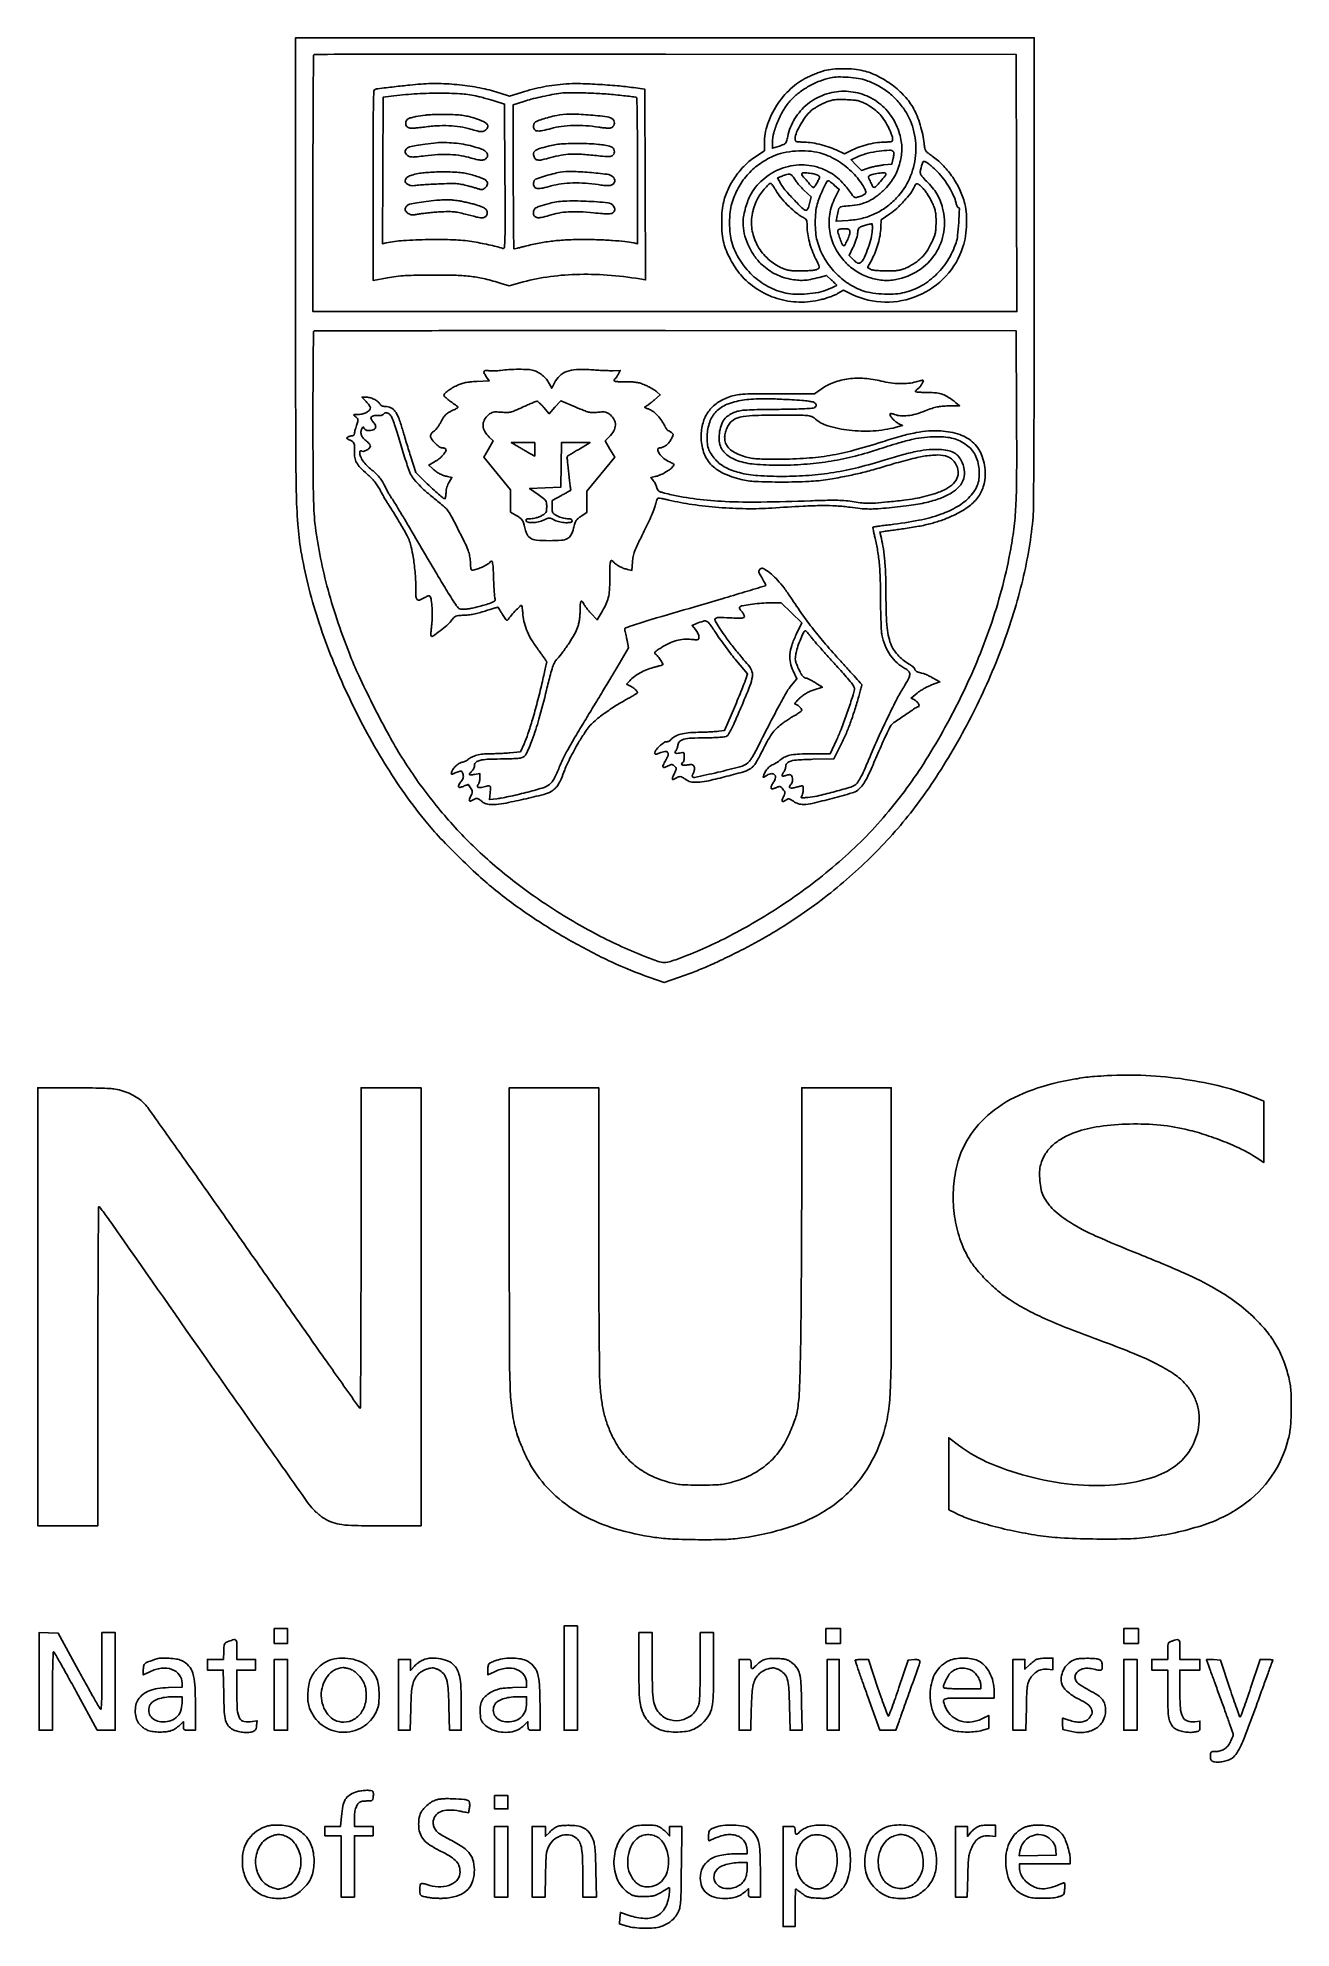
# Model space of a CAD drawing. Extents: x 284 to 1222, y 282 to 1697.
import ezdxf

# ---------------------------------------------------------------- set-up
doc = ezdxf.new("R2010")
doc.units = 0

msp = doc.modelspace()

# ---------------------------------------------------------------- linework, layer by layer
for points in [[(477, 1520.460586, 0.000326), (477.077877, 1400.882706, 0.004536), (477.525267, 1357.763066, 0.012919), (478.647321, 1333.001595, 0.023855), (481.035166, 1313, 0.037361), (493.560045, 1262.085409, 0.028516), (514.474611, 1208.625176, 0.028127), (541.759246, 1156.996288, 0.032948), (573.408653, 1111.546555, 0.02036), (583.804804, 1099.569779, 0.008967), (598.465058, 1084.556894, 0.009007), (613.924404, 1069.824224, 0.01698), (627, 1058.59981, 0.021364), (653.865155, 1038.901282, 0.018914), (683.405882, 1020.702607, 0.019262), (713.554451, 1005.167601, 0.02529), (742.228819, 993.490966), (752.957638, 989.742296), (763.728819, 993.459551, 0.009182), (774.932709, 997.557884, 0.010356), (785.533892, 1001.91247, 0.009391), (796.779099, 1007.059464, 0.005566), (810, 1013.595874, 0.030641), (852.910043, 1038.827179, 0.031896), (891.812934, 1068.807605, 0.032479), (925.937207, 1102.924474, 0.03458), (954.587778, 1140.5, 0.026524), (982.7123, 1188.580937, 0.028118), (1004.987621, 1238.459365, 0.029384), (1020.64935, 1288.199318, 0.036758), (1028.967953, 1335.855955, 0.022956), (1029.446163, 1344.798517, 0.000491), (1029.733768, 1388.785948, 0.000979), (1029.937464, 1445.390718, 0.00041), (1030, 1521.605955), (1030, 1697), (753.5, 1697), (477, 1697)], [(1016.754998, 1588.25), (1017.009997, 1492), (753.504998, 1492), (490, 1492), (490, 1587.833333, -0.000653), (490.048083, 1624.626311, -0.001078), (490.196383, 1655.712008, -0.000066), (490.393843, 1683.67872, -0.197044), (490.668539, 1684.335206, -0.198492), (491.330938, 1684.610209, -0.000009), (568.273999, 1684.733374, -0.000397), (653.185875, 1684.800395, -0.000239), (753.918539, 1684.751872), (1016.5, 1684.5)], [(873, 1672.42392, 0.020555), (870.368782, 1671.615941, 0.008833), (866.926108, 1670.333047, 0.008722), (863.302584, 1668.835891, 0.011393), (860.046326, 1667.334444, 0.074153), (847.630678, 1658.788153, 0.061027), (837.282458, 1646.452212, 0.061935), (830.353689, 1632.195359, 0.082353), (828, 1618.001992), (828, 1612.424182), (821.556076, 1608.187546, 0.049648), (813.580379, 1601.727117, 0.04301), (806.60204, 1593.522357, 0.04284), (801.104191, 1584.207565, 0.04823), (797.528393, 1574.4477, 0.04365), (796.402645, 1567.792227, 0.020081), (796.04938, 1559, 0.020081), (796.402645, 1550.207773, 0.04365), (797.528393, 1543.5523, 0.034865), (799.526627, 1537.612225, 0.022966), (802.599368, 1531.087561, 0.022874), (806.28326, 1524.825986, 0.032875), (810.14112, 1519.67963, 0.071271), (822.490381, 1508.859304, 0.069352), (837.492532, 1501.820012, 0.068928), (853.933519, 1499.12292, 0.068946), (870.487102, 1500.996701, 0.013933), (873.803691, 1501.944134, 0.011215), (877.313928, 1503.140785, 0.011377), (880.508191, 1504.393448, 0.028302), (882.764303, 1505.49183), (887.234477, 1507.990259), (893.621517, 1504.942006, 0.106952), (918.286171, 1499.109831, 0.106343), (943.210621, 1503.97545, 0.106479), (963.905507, 1518.651198, 0.107479), (976.638563, 1540.5, 0.041045), (978.552114, 1548.618345, 0.030386), (979.369346, 1557.809201, 0.030755), (979.065798, 1566.851088, 0.047908), (977.588477, 1574.5, 0.042422), (973.730355, 1584.408037, 0.039608), (968.180381, 1593.766299, 0.040284), (961.337139, 1601.973849, 0.048075), (953.629949, 1608.454941, -0.013082), (950.210068, 1610.944664, -0.085632), (948.77688, 1612.500136, -0.098487), (948.041701, 1614.355226, -0.019967), (947.541559, 1617.877643, 0.027607), (946.49905, 1624.492486, 0.019679), (944.636839, 1631.759162, 0.019938), (942.281913, 1638.632296, 0.036168), (939.740016, 1644, 0.05845), (932.962924, 1653.268839, 0.044689), (923.624443, 1661.682838, 0.044496), (912.886141, 1668.342379, 0.056305), (901.936111, 1672.385338, 0.03752), (895.272732, 1673.503087, 0.022469), (887.248407, 1673.874581, 0.022535), (879.324491, 1673.527861, 0.042034)], [(571, 1662.375074, 0.008068), (562.579252, 1661.635254, 0.003048), (550.83232, 1660.339473, 0.001066), (538.660978, 1658.895424, 0.061624), (536.480598, 1658.354181, 0.301482), (535.567808, 1657.072236, 0.003124), (535.257195, 1645.518789, 0.004594), (535.045595, 1627.028402, 0.000564), (535, 1586.598905), (535, 1515.411788), (545.75, 1517.356349, -0.015848), (552.31847, 1518.330678, -0.014319), (559.161647, 1518.927069, -0.010287), (567.812256, 1519.253556, -0.003418), (580.5, 1519.384445, -0.007984), (597.254986, 1519.175205, -0.023862), (608.681475, 1518.303152, -0.028503), (618.818483, 1516.449343, -0.015968), (630.898952, 1513.108581), (636.961595, 1511.221675), (644.967211, 1513.549137, -0.034654), (665.009139, 1517.897437, -0.028033), (686.941131, 1519.839463, -0.026387), (710.334006, 1519.359953, -0.022726), (734.756699, 1516.447292), (739.013399, 1515.742241), (738.756699, 1587.102796), (738.5, 1658.46335), (730, 1659.685327, 0.014084), (717.904825, 1661.077744, 0.007588), (702.936933, 1662.146384, 0.007194), (688.634501, 1662.743299, 0.025819), (679.5, 1662.52127, 0.013345), (670.879965, 1661.633605, 0.01516), (662.68111, 1660.313665, 0.015155), (654.574627, 1658.4988, 0.013315), (646.231893, 1656.125243), (637.070066, 1653.252857), (630.143215, 1655.585447, 0.030897), (616.935312, 1659.142119, 0.021746), (601.736811, 1661.560304, 0.021318), (585.963022, 1662.692749, 0.025139)], [(715.007765, 1654.438409, -0.002377), (721.344959, 1653.803929, -0.003672), (726.814353, 1653.189416, -0.001206), (731.533683, 1652.612495, -0.107794), (732.195148, 1652.379392, -0.255772), (732.5249, 1651.79865, -0.000245), (732.763575, 1636.012706, -0.002274), (732.942096, 1618.301356, -0.001383), (733, 1597.361528), (733, 1542.841089), (730.25, 1543.412689, 0.024359), (723.546798, 1544.468519, 0.009853), (714.325388, 1545.280375, 0.009149), (703.705165, 1545.80982, 0.007817), (692.5, 1545.987774, 0.01135), (680.169233, 1545.710871, 0.017393), (669.516524, 1544.857539, 0.018445), (659.427567, 1543.316202, 0.015342), (648.833387, 1540.956381, -0.0017), (645.853148, 1540.206661, -0.002553), (643.247472, 1539.574687, -0.001031), (641.01026, 1539.04903, -0.057241), (640.583387, 1539, -0.410916), (640.343775, 1539.236926, -0.000115), (640.17137, 1554.84972, -0.00169), (640.041922, 1572.26685, -0.001013), (640, 1592.956494), (640, 1646.912987), (647.875253, 1649.400779, -0.012838), (653.490119, 1651.017212, -0.007847), (660.189304, 1652.649067, -0.007631), (667.252559, 1654.139646, -0.008922), (674, 1655.331793, -0.036898), (680.244668, 1655.853001, -0.007823), (691.171333, 1655.785949, -0.008432), (703.417569, 1655.312459, -0.009882)], [(904.420093, 1665.0533, -0.040115), (912.99507, 1661.2707, -0.042013), (920.716029, 1656.216479, -0.042091), (927.470915, 1649.952369, -0.040572), (933.173297, 1642.57213, -0.087852), (939.943812, 1626.624591, -0.080271), (941.122848, 1608.796128, -0.080244), (936.626552, 1591.49838, -0.087701), (926.988635, 1577.085431, -0.043731), (919.12266, 1570.199959, -0.049667), (910.492606, 1565.115948, -0.049542), (901.010114, 1561.824293, -0.043139), (890.611203, 1560.264483), (881.722406, 1559.706761), (882.414521, 1563.603381, -0.015562), (883.407558, 1568.334128, -0.164515), (884.447693, 1569.978013, -0.145372), (886.323701, 1570.753168, -0.011321), (891.790669, 1571.194024, 0.046793), (899.19451, 1572.323176, 0.050531), (906.060884, 1574.797254, 0.049368), (912.424463, 1578.659246, 0.041247), (918.334767, 1583.91212, 0.02431), (922.423996, 1588.63929, 0.037572), (925.424893, 1593.126579, 0.038305), (927.681037, 1597.946833, 0.026603), (929.504764, 1603.679599, 0.029108), (930.599895, 1609.177819, 0.038661), (930.91124, 1614.265178, 0.037736), (930.436348, 1619.435338, 0.025872), (929.157139, 1625.189216, 0.080196), (923.272306, 1638.002355, 0.082283), (913.696142, 1648.183423, 0.08243), (901.364306, 1654.7187, 0.080884), (887.5, 1656.976262, 0.085108), (873.105642, 1654.50824, 0.084971), (860.346664, 1647.385654, 0.085555), (850.750176, 1636.475357, 0.087914), (845.472755, 1623.081853, -0.01605), (844.657819, 1619.633513, -0.115462), (843.852931, 1618.139191, -0.116846), (842.472231, 1617.165575, -0.016604), (839.187302, 1615.97266), (834, 1614.281614), (834, 1618.535472, -0.069329), (835.023245, 1625.879663, -0.033125), (838.235865, 1634.872916, -0.032849), (842.746231, 1643.643353, -0.052158), (847.817135, 1650.384965, -0.043148), (853.907637, 1655.895401, -0.034453), (861.315252, 1660.752002, -0.03417), (869.395767, 1664.587062, -0.040222), (877.5, 1667.044477, -0.05118), (883.117851, 1667.674857, -0.020829), (890.815814, 1667.427053, -0.020955), (898.565307, 1666.52614, -0.044434)], [(611.928208, 1653.472692, -0.006756), (615.284749, 1652.688757, -0.004048), (619.251719, 1651.671388, -0.004052), (623.183856, 1650.594773, -0.007035), (626.428208, 1649.628652), (633.5, 1647.413985), (633.758646, 1593.136861, -0.000562), (633.882242, 1559.199312, -0.007603), (633.724924, 1546.801188, -0.013041), (633.364917, 1540.137756, -0.475952), (632.258646, 1539.377187, 0.010812), (627.258161, 1540.731735, 0.006993), (621.417772, 1542.092614, 0.0067), (615.189507, 1543.365146, 0.006934), (609, 1544.454877, 0.031892), (595.420223, 1545.77139, 0.012283), (576.471694, 1545.928995, 0.012164), (557.667306, 1545.165627, 0.035032), (544.741422, 1543.410805), (541.982845, 1542.837322), (542.241422, 1597.66456), (542.5, 1652.491798), (548.5, 1653.279656, -0.016694), (565.843514, 1654.970385, -0.015188), (583.817617, 1655.571267, -0.015677), (600.124507, 1655.109542, -0.039088)], [(903.5, 1647.77755, -0.032722), (909.044043, 1644.417139, -0.043775), (913.548801, 1640.639525, -0.044579), (917.265881, 1636.193837, -0.035866), (920.4472, 1630.832914, -0.012148), (921.807373, 1627.940554, -0.014069), (922.956365, 1625.122482, -0.01316), (923.79444, 1622.697029, -0.076743), (924, 1621.365643, -0.075929), (923.798308, 1620.045136, -0.213551), (923.193348, 1619.360809, -0.096281), (921.908853, 1619.054456, -0.009713), (918.75, 1618.982636, 0.033488), (912.689725, 1618.556147, 0.023781), (905.990744, 1617.30414, 0.023808), (899.45323, 1615.424779, 0.033983), (893.882923, 1613.09936), (887.943627, 1610.131459), (881.634253, 1613.083971, 0.029906), (875.741239, 1615.423328, 0.022448), (869.020075, 1617.306721, 0.022656), (862.258, 1618.558308, 0.033614), (856.25, 1618.982636, -0.009741), (853.131962, 1619.053707, -0.092593), (851.837809, 1619.352538, -0.213903), (851.237425, 1620.013047, -0.085488), (851.055873, 1621.25, -0.093887), (852.142164, 1626.295728, -0.035105), (855.432487, 1632.781862, -0.035156), (859.796075, 1639.026214, -0.059818), (864.358049, 1643.459526, -0.02527), (866.145268, 1644.685051, -0.01146), (868.597087, 1646.113805, -0.011314), (871.257514, 1647.505889, -0.015218), (873.730199, 1648.636974, -0.022538), (877.228993, 1649.928086, -0.04321), (880.145516, 1650.586646, -0.033855), (883.566038, 1650.819698, -0.009153), (889, 1650.722086, -0.009947), (894.186016, 1650.430533, -0.031084), (897.64581, 1649.949323, -0.040634), (900.485186, 1649.128021, -0.029184)], [(574, 1639.08356, 0.005706), (567.133292, 1638.045939, 0.030206), (563.423841, 1637.209501, 0.059212), (561.235685, 1636.283181, 0.141089), (560.015739, 1635.029409, 0.091395), (559.462813, 1633.297998, 0.120146), (559.64808, 1631.655417, 0.125017), (560.556347, 1630.328391, 0.104001), (562.048993, 1629.48445, 0.080909), (563.213623, 1629.313357, 0.009865), (565.801789, 1629.404838, 0.011486), (568.894512, 1629.646663, 0.009241), (572.206612, 1630.044307, -0.019183), (582.396282, 1631.062638, -0.024976), (591.77042, 1631.168613, -0.027356), (600.313204, 1630.368962, -0.035339), (608, 1628.660699, 0.006006), (612.981601, 1627.242676, 0.041492), (615.478563, 1626.782189, 0.085931), (617.173109, 1626.90442, 0.083059), (618.75, 1627.588256, 0.133949), (620.777271, 1629.855569, 0.29002), (620.550358, 1632.087855, 0.122729), (617.674742, 1634.322884, 0.025439), (611.647251, 1636.630264, 0.016979), (606.938436, 1637.988263, 0.02553), (602.746687, 1638.819542, 0.021682), (598.022011, 1639.300119, 0.008588), (591.5, 1639.566597, 0.006589), (586.502349, 1639.618985, 0.006225), (581.409375, 1639.541844, 0.0062), (576.901952, 1639.361478, 0.021546)], [(672.5, 1638.921356, 0.011551), (666.783597, 1637.527838, 0.014868), (661.604853, 1635.971455, 0.011975), (657.380085, 1634.450193, 0.127813), (655.911276, 1633.393094, 0.081662), (655.526341, 1632.735758, 0.041007), (655.255245, 1631.809862, 0.039295), (655.126778, 1630.78179, 0.046681), (655.173236, 1629.805042, 0.193891), (656.205952, 1628.017372, 0.154461), (658.310002, 1627.231606, 0.067327), (662.026096, 1627.542759, 0.014233), (668.34978, 1629.133578, -0.037413), (675.91808, 1630.668726, -0.024514), (684.795416, 1631.34751, -0.023201), (694.323792, 1631.16552, -0.022638), (703.873416, 1630.10346, 0.010507), (706.830324, 1629.701789, 0.012745), (709.617111, 1629.454475, 0.011364), (711.956562, 1629.360151, 0.081404), (713.072263, 1629.522935, 0.134701), (714.622359, 1630.527738, 0.118034), (715.538071, 1632.232586, 0.120023), (715.574427, 1634.143965, 0.142328), (714.707352, 1635.721219, 0.167455), (710.251265, 1637.893388, 0.011515), (696.096164, 1639.295114, 0.016876), (681.82447, 1639.893827, 0.056106)], [(582.5, 1618.389666, 0.007062), (574.036377, 1617.425986, 0.013781), (567.325957, 1616.377077, 0.012196), (562.236037, 1615.308121, 0.139393), (560.46287, 1614.320013, 0.078806), (559.348508, 1612.785558, 0.153353), (559.100127, 1611.307507, 0.148243), (559.741013, 1609.918109, 0.072025), (561.25, 1608.645903, 0.085392), (562.904862, 1607.972823, 0.054932), (564.969813, 1607.752764, 0.028295), (568.126505, 1607.942904, 0.005028), (574, 1608.691629, -0.021505), (583.537606, 1609.589314, -0.02489), (592.660599, 1609.599098, -0.026774), (601.049059, 1608.738526, -0.037615), (608.371867, 1607.01651, 0.023992), (613.457282, 1605.673587, 0.076702), (616.950257, 1605.473918, 0.134123), (619.224989, 1606.337041, 0.15988), (620.560383, 1608.19025, 0.191479), (620.405227, 1610.370444, 0.132054), (618.769217, 1612.266087, 0.065951), (615.259611, 1614.024546, 0.017306), (609.232804, 1615.876715, 0.024678), (602.836649, 1617.268153, 0.017785), (595.592282, 1618.210052, 0.017995), (588.476872, 1618.621366, 0.030261)], [(666.091204, 1615.889537, 0.008129), (659.627106, 1614.040862, 0.06258), (656.755799, 1612.759265, 0.155332), (655.485231, 1611.304124, 0.13304), (655.190068, 1609.283603, 0.117208), (656.136955, 1606.712132, 0.212183), (657.994527, 1605.530741, 0.092588), (661.399872, 1605.654592, 0.013682), (668.102949, 1607.35451, -0.025007), (675.786015, 1609.118845, -0.03337), (682.899775, 1609.897389, -0.027422), (691.049786, 1609.795209, -0.010844), (702.216365, 1608.79815, 0.004298), (708.466963, 1608.157462, 0.031228), (711.482042, 1608.063625, 0.070764), (713.299268, 1608.380458, 0.118422), (714.615214, 1609.186643, 0.134727), (715.529716, 1610.792938, 0.118782), (715.55534, 1612.724984, 0.120757), (714.701721, 1614.432666, 0.142187), (713.198848, 1615.426831, 0.054746), (703.861305, 1617.247447, 0.018342), (689.956319, 1617.894511, 0.018536), (675.941127, 1617.512548, 0.049536)], [(869.47355, 1610.832554, -0.03831), (875.600467, 1608.732411, -0.030715), (881.824674, 1605.584687, -0.029987), (887.779383, 1601.601281, -0.031652), (893.102188, 1597, -0.024365), (897.576086, 1592.158644, -0.031101), (901.179702, 1587.268462, -0.030935), (903.579594, 1582.988458, -0.206772), (903.678338, 1580.604145, -0.145939), (903.262148, 1580.063707, -0.028823), (902.219143, 1579.399442, -0.028318), (900.869603, 1578.742801, -0.023012), (899.358553, 1578.190874, -0.015591), (897.070675, 1577.550269, -0.099939), (895.875014, 1577.499288, -0.148619), (894.98279, 1577.932134, -0.048554), (894, 1579.036968, 0.015111), (887.723476, 1587.120989, 0.041767), (882.691028, 1592.270557, 0.051053), (877.493047, 1595.914355, 0.033492), (870.879318, 1599.047568, 0.09633), (855.765327, 1601.850944, 0.089376), (840.267942, 1598.919531, 0.08893), (826.705324, 1590.741359, 0.094105), (817.143233, 1578.5, 0.035603), (815.249216, 1574.073339, 0.020356), (813.57264, 1568.504114, 0.02037), (812.377405, 1562.923091, 0.042586), (812, 1558.5, 0.05749), (812.910024, 1550.611601, 0.044747), (815.620999, 1542.407437, 0.043993), (819.816202, 1534.66401, 0.050283), (825.142857, 1528.142857, 0.034486), (829.980337, 1523.930317, 0.039538), (835.143997, 1520.631676, 0.038968), (840.828691, 1518.150488, 0.031857), (847.224347, 1516.380736, 0.026272), (852.662285, 1515.53809, 0.039637), (857.452599, 1515.432825, 0.035636), (862.555734, 1516.092221, 0.016723), (869.034509, 1517.630972), (874.569017, 1519.142623), (878.284509, 1515.638464, -0.006128), (879.708408, 1514.262193, -0.009306), (880.908574, 1513.028288, -0.004584), (881.888583, 1511.963071, -0.185741), (882, 1511.673492, -0.286175), (881.844947, 1511.424772, -0.00331), (880.017187, 1510.543501, -0.008811), (877.837643, 1509.556991, -0.005487), (875.25, 1508.473809, -0.048361), (868.421061, 1506.444785, -0.027624), (859.889977, 1505.269248, -0.027564), (851.224993, 1505.038848, -0.045715), (843.971369, 1505.91272, -0.070939), (830.655989, 1510.817054, -0.065413), (818.829714, 1519.35283, -0.064796), (809.515578, 1530.740683, -0.067159), (803.561951, 1544, -0.048447), (802.339599, 1550.318323, -0.023722), (801.955204, 1558.517541, -0.02372), (802.348863, 1566.70916, -0.048868), (803.579007, 1573, -0.050534), (808.266553, 1584.347254, -0.056383), (815.000278, 1594.077246, -0.056065), (823.773941, 1602.100611, -0.049043), (834.5, 1608.395833, -0.055491), (842.097937, 1610.929416, -0.035373), (851.332407, 1612.233362, -0.034823), (860.887148, 1612.232822, -0.046024)], [(957.630742, 1596.547401, -0.036004), (962.107968, 1591.380372, -0.026628), (966.30923, 1585.088984, -0.027144), (969.650752, 1578.69013, -0.053448), (971.454671, 1573.25, 0.023747), (971.787041, 1572.00498, 0.035075), (972.204694, 1570.954688, 0.038076), (972.64245, 1570.198431, 0.247358), (973.01901, 1570, -0.425946), (973.969638, 1569.010673, -0.004711), (973.462433, 1558.733737, -0.011713), (972.658881, 1548.975567, -0.054432), (971.458421, 1543.460927, -0.061075), (965.10194, 1530.135593, -0.063286), (955.777088, 1518.917542, -0.065093), (944.209053, 1510.643452, -0.071671), (931.267033, 1505.951636, -0.043704), (924.307455, 1505.13123, -0.0233), (915.633995, 1505.275251, -0.023234), (907.179858, 1506.206024, -0.05327), (901, 1507.866913, -0.059337), (889.557642, 1513.933852, -0.058009), (879.763006, 1522.558283, -0.05815), (872.231157, 1533.180399, -0.060195), (867.452758, 1545.130963, -0.042861), (866.393697, 1551.139757, -0.022919), (866.069676, 1558.677411, -0.022889), (866.439185, 1566.268104, -0.04012), (867.531192, 1572.458446, -0.032443), (869.164952, 1577.393937, -0.015998), (871.839722, 1583.439807, -0.007655), (874.749737, 1589.257188, -0.279898), (875.972715, 1590, -0.152781), (876.397588, 1589.867073, -0.008459), (877.540541, 1589.045312, -0.012442), (878.879431, 1587.995097, -0.008735), (880.335349, 1586.75), (884.003919, 1583.5), (880.984325, 1577.5, 0.076262), (876.944486, 1565.061038, 0.079746), (876.910454, 1552.17978, 0.078943), (880.922834, 1539.827255, 0.072664), (888.64895, 1528.929191, 0.060049), (896.810275, 1522.206168, 0.060078), (906.334061, 1517.616231, 0.061315), (916.488335, 1515.487888, 0.06776), (926.505385, 1516.001016, 0.097792), (943.400637, 1522.77779, 0.10441), (955.996467, 1535.350738, 0.105856), (962.321627, 1551.789244, 0.103146), (961.447999, 1569.539901, 0.033322), (959.586725, 1575.130988, 0.038183), (957.065588, 1580.164934, 0.036734), (953.717633, 1584.913809, 0.02717), (949.373776, 1589.653623, -0.020564), (945.918558, 1593.325262, -0.129746), (944.797185, 1595.61232, -0.115502), (944.882957, 1598.277847, -0.014832), (946.539682, 1603.793124, -0.380413), (947.623497, 1604.416999, -0.093768), (949.68975, 1603.563551, -0.040784), (952.913117, 1601.060797, -0.010773)], [(924.728952, 1611.604381, -0.199456), (924.906461, 1611.174566, -0.01685), (924.862683, 1609.951812, -0.020311), (924.696352, 1608.447211, -0.014263), (924.392518, 1606.770302), (923.492308, 1602.5), (917.157398, 1601.800887, 0.014264), (914.365294, 1601.411856, 0.009645), (911.206528, 1600.81661, 0.009723), (908.173389, 1600.122421, 0.019063), (905.794945, 1599.431892), (900.767402, 1597.76201), (896.805285, 1601.724127), (892.843167, 1605.686244), (898.171584, 1608.035576, -0.04134), (905.41156, 1610.536765, -0.029113), (913.871769, 1612.179543, -0.024177), (921.586319, 1612.838697, -0.208518)], [(570.054924, 1595.550229, 0.019476), (564.919529, 1594.514581, 0.059058), (561.584031, 1593.274582, 0.100421), (559.680125, 1591.753534, 0.175919), (559, 1589.880299, 0.180482), (559.572533, 1588.345845, 0.097422), (561.184654, 1587.088651, 0.081292), (563.460975, 1586.369842, 0.075221), (565.91193, 1586.385823, -0.019669), (568.088935, 1586.64247, -0.00262), (572.705379, 1586.979028, -0.00303), (578.185296, 1587.316341, -0.002541), (584, 1587.609275, -0.005024), (592.389626, 1587.904762, -0.022273), (597.325008, 1587.809103, -0.031924), (601.334264, 1587.29414, -0.019271), (606, 1586.201163, -0.001996), (608.987909, 1585.365754, -0.002472), (611.762525, 1584.56318, -0.002024), (614.08627, 1583.868317, -0.018454), (615.085192, 1583.524467, 0.185506), (617.02797, 1583.521399, 0.100265), (619.076696, 1584.820517, 0.099623), (620.467897, 1586.822853, 0.180926), (620.567483, 1588.78738, 0.133809), (619.803029, 1589.971236, 0.058262), (618.261682, 1591.060017, 0.035643), (615.741359, 1592.207816, 0.010236), (611.69045, 1593.620858, 0.01704), (606.909597, 1595.00119, 0.025978), (602.672735, 1595.838263, 0.021586), (597.840873, 1596.322809, 0.007972), (591, 1596.602322, 0.00982), (585.403241, 1596.631721, 0.008951), (579.633688, 1596.44537, 0.009311), (574.29211, 1596.077236, 0.018157)], [(675, 1596.302357, 0.020247), (669.654836, 1595.168735, 0.01212), (663.401707, 1593.413099, 0.006875), (657.500478, 1591.51169, 0.139041), (655.963859, 1590.456453, 0.078714), (655.558996, 1589.774282, 0.041345), (655.270692, 1588.828474, 0.039825), (655.130615, 1587.786451, 0.048749), (655.173236, 1586.805042, 0.193833), (656.20545, 1585.017781, 0.154397), (658.308686, 1584.231485, 0.067288), (662.024176, 1584.540526, 0.014213), (668.34978, 1586.127329, -0.036117), (675.95139, 1587.684114, -0.02579), (684.613122, 1588.363135, -0.024124), (693.958938, 1588.161476, -0.02142), (703.623954, 1587.068115, 0.008685), (707.684178, 1586.503761, 0.026885), (710.444837, 1586.318565, 0.040358), (712.42334, 1586.452213, 0.08603), (713.873954, 1586.932542, 0.111405), (715.289316, 1588.157211, 0.134047), (715.922093, 1589.793001, 0.134333), (715.635343, 1591.520742, 0.1121), (714.498761, 1593.001028, 0.14387), (710.290345, 1594.814874, 0.009445), (696.981436, 1596.180831, 0.01418), (683.637066, 1596.915883, 0.048831)], [(836.5, 1582.846783, 0.038874), (840.078733, 1577.707559, 0.021935), (845.146107, 1572.043448, 0.021955), (850.607343, 1566.923242, 0.044826), (855.386453, 1563.513675, -0.016371), (858.2617, 1561.699685, -0.112112), (859.397862, 1560.484822, -0.115038), (859.883735, 1558.911754, -0.017628), (860, 1555.615077, 0.037695), (860.413384, 1550.139587, 0.027261), (861.660986, 1544.145711, 0.025631), (863.665462, 1537.909063, 0.023269), (866.354707, 1531.700535, -0.00426), (868.514716, 1527.191816, -0.071326), (868.996607, 1525.610708, -0.219809), (868.714421, 1524.626828, -0.084633), (867.591833, 1523.700535, -0.090936), (866.18747, 1523.204321, -0.014829), (863.311013, 1522.832309, -0.014968), (859.688761, 1522.581882, -0.009773), (855.5, 1522.5, -0.008388), (849.667097, 1522.597857, -0.03582), (846.206391, 1522.963132, -0.047294), (843.316128, 1523.767042, -0.022671), (839.782421, 1525.307687, -0.07965), (829.708597, 1532.430301, -0.080353), (822.401915, 1542.325629, -0.082029), (818.691511, 1553.830341, -0.088233), (819.018351, 1565.616707, -0.018058), (819.649498, 1568.197522, -0.012183), (820.546403, 1571.093658, -0.012283), (821.552216, 1573.855489, -0.023771), (822.513374, 1576, -0.040408), (824.661126, 1579.505777, -0.019745), (827.918541, 1583.618089, -0.012547), (831.298743, 1587.361238, -0.213006), (832.798138, 1587.980156, -0.22424), (833.188709, 1587.782031, -0.00885), (834.175078, 1586.464042, -0.014173), (835.299512, 1584.807795, -0.00938)], [(850.434316, 1591.492109, 0.038453), (851.519148, 1589.802846, 0.013326), (853.329233, 1587.538595, 0.013149), (855.463876, 1585.140461, 0.014911), (857.636539, 1582.95931), (862.949639, 1577.934402), (861.803071, 1572.967201, -0.020343), (861.225823, 1570.861274, -0.043371), (860.576957, 1569.304488, -0.060292), (859.893671, 1568.310067, -0.21532), (859.20704, 1568, -0.197186), (856.905662, 1568.944317, -0.006753), (849.924912, 1576.021529, -0.012387), (843.414724, 1583.147668, -0.055419), (840.203589, 1587.793738), (837.907177, 1592.057519), (841.203589, 1593.489618, -0.033417), (844.690082, 1594.73482, -0.122947), (847.012604, 1594.80813, -0.15425), (848.795083, 1593.789443, -0.06296)], [(867.892222, 1594.057681, -0.050531), (868.999698, 1593.312352, -0.234492), (869.302779, 1592.62777, -0.106532), (869.041357, 1591.629559, -0.007236), (867.670851, 1589.015424, -0.011153), (866.793859, 1587.482475, -0.016711), (865.954787, 1586.188759, -0.011686), (865.213386, 1585.176516, -0.229405), (864.87736, 1585.008249, -0.212912), (863.721795, 1585.505434, -0.006073), (860.039363, 1589.597313, -0.006823), (856.495381, 1593.745691, -0.175093), (856, 1595.116948, -0.415341), (856.792906, 1595.906809, -0.021251), (860.790384, 1595.721424, -0.02842), (864.997865, 1595.104183, -0.072354)], [(946.801098, 1584.25, -0.031493), (948.375554, 1582.354913, -0.014241), (950.204275, 1579.692188, -0.014035), (951.980978, 1576.763208, -0.018646), (953.419175, 1574, -0.017596), (955.089138, 1570.13048, -0.042611), (955.96992, 1567.146961, -0.038417), (956.380901, 1563.8788, -0.012076), (956.5, 1558.948137, -0.012398), (956.371989, 1553.786299, -0.044924), (955.916095, 1550.536572, -0.045013), (954.887537, 1547.423735, -0.012481), (952.722071, 1542.752154, -0.03409), (949.302152, 1536.877268, -0.048229), (945.444164, 1532.219075, -0.048699), (940.79581, 1528.418574, -0.035691), (935, 1525.125387, -0.024832), (931.624731, 1523.715408, -0.044595), (928.723312, 1522.953135, -0.033421), (925.214001, 1522.597588, -0.008539), (919.5, 1522.5, -0.009651), (915.248381, 1522.582073, -0.015568), (911.636389, 1522.834373, -0.016067), (908.798546, 1523.214055, -0.089023), (907.35439, 1523.729316), (905.208781, 1524.958631), (908.582016, 1531.311214, 0.027697), (911.18252, 1536.94042, 0.02649), (913.188721, 1542.906029, 0.026583), (914.546787, 1549.028232, 0.028411), (915.2099, 1555.125478), (915.5, 1560.750956), (922, 1565.191864, 0.038056), (927.100945, 1569.278546, 0.021363), (932.669671, 1574.946684, 0.020861), (937.51349, 1580.790367, 0.063402), (940.089248, 1585.25, -0.058819), (941.243204, 1587.290749, -0.278526), (942.431256, 1587.786592, -0.150912), (943.983943, 1587.041405, -0.01689)], [(919, 1594.977657, -0.17845), (918.509884, 1593.648128, -0.006552), (914.913289, 1589.543019, -0.006002), (911.189898, 1585.50251, -0.206413), (910.024514, 1585, -0.281299), (909.243032, 1585.477439, -0.008756), (907.517614, 1588.991408, -0.008357), (905.909697, 1592.570712, -0.326216), (906.093528, 1593.37329, -0.117736), (908.725009, 1594.745194, -0.030637), (913.448243, 1595.628748, -0.026149), (918.004273, 1595.954543, -0.419819)], [(582.5, 1575.327576, 0.009888), (574.72013, 1574.518433, 0.014122), (567.858384, 1573.469813, 0.010919), (562.296334, 1572.332332, 0.14139), (560.46287, 1571.320013, 0.079652), (559.345145, 1569.77547, 0.155317), (559.106381, 1568.289231, 0.145115), (559.770376, 1566.868145, 0.066457), (561.333235, 1565.517311, 0.057926), (562.782367, 1564.791534, 0.071378), (564.260517, 1564.482531, 0.049255), (566.15834, 1564.548723, 0.013899), (569.083235, 1565.024011, -0.016194), (571.869425, 1565.463644, -0.005325), (575.9932, 1565.93356, -0.005298), (580.582768, 1566.358, -0.005975), (585, 1566.666252, -0.009382), (590.981153, 1566.899381, -0.026775), (595.142705, 1566.760571, -0.029589), (599.030461, 1566.188726, -0.013713), (604, 1565.011367, 0.004922), (612.497713, 1562.839682, 0.042736), (616.350079, 1562.237964, 0.118082), (618.523487, 1562.6011, 0.171341), (619.94696, 1563.900894, 0.136265), (620.496594, 1566.352642, 0.180374), (619.597974, 1568.435907, 0.1016), (616.968544, 1570.250832, 0.028164), (612.226381, 1571.956766, 0.010038), (609.17932, 1572.796572, 0.006201), (605.566499, 1573.667138, 0.006218), (601.974057, 1574.438927, 0.011106), (599, 1574.970821, 0.010217), (594.686799, 1575.553726, 0.023074), (591.398692, 1575.776863, 0.020173), (587.847512, 1575.710366, 0.006198)], [(667, 1573.033426, 0.006477), (659.858249, 1570.971184, 0.058407), (656.880301, 1569.674226, 0.147484), (655.501089, 1568.195261, 0.114916), (655, 1566.043803, 0.150277), (655.732764, 1563.660826, 0.202423), (657.605946, 1562.447711, 0.097215), (661.024957, 1562.511201, 0.022396), (666.628133, 1563.984815, -0.030158), (673.916604, 1565.781246, -0.030334), (681.354043, 1566.683414, -0.026167), (689.758609, 1566.74845, -0.014257), (700.05202, 1565.994696, 0.004138), (706.872645, 1565.35626, 0.020736), (710.705219, 1565.189096, 0.036612), (713.097061, 1565.359368, 0.137982), (714.456765, 1565.964118, 0.067417), (715.471563, 1567.067854, 0.121723), (715.909231, 1568.207891, 0.115575), (715.77598, 1569.462332, 0.057159), (715.075078, 1570.912761, 0.232048), (710.802261, 1573.534979, 0.012581), (694.570166, 1574.660755, 0.019772), (678.142531, 1574.735415, 0.058357)], [(908.676219, 1551.435622, -0.046415), (907.535081, 1545.367208, -0.023283), (905.040279, 1537.967896, -0.019178), (902.099903, 1531.20462, -0.142328), (899.780449, 1528.619128, -0.109521), (898.750546, 1528.256372, -0.132256), (897.738862, 1528.401524, -0.074445), (896.521314, 1529.154902, -0.016766), (894.711297, 1530.795203), (891.361696, 1534.041764), (894.297346, 1539.964638, 0.019985), (895.45889, 1542.564302, 0.01546), (896.520773, 1545.479574, 0.015717), (897.343239, 1548.266569, 0.035838), (897.74406, 1550.42166, -0.021189), (898.180802, 1553.223864, -0.12939), (898.818246, 1554.528996, -0.122709), (900.030831, 1555.385393, -0.018269), (902.877562, 1556.373788, -0.003103), (904.713174, 1556.924441, -0.004011), (906.404949, 1557.40582, -0.003054), (907.827134, 1557.788854, -0.035294), (908.394605, 1557.895884, -0.413241), (908.723617, 1557.636358, -0.018907), (908.851761, 1556.065051, -0.021963), (908.851022, 1553.976377, -0.01221)], [(891.978038, 1551.75, -0.080318), (891.499133, 1548.960974, -0.027599), (889.954007, 1545.153716, -0.020624), (888.142898, 1541.691427, -0.42314), (887.111204, 1541.431272, -0.159017), (886.225797, 1542.478572, -0.008996), (884.677799, 1546.488154, -0.012791), (883.329884, 1550.4902, -0.074963), (883, 1552.678139, -0.232509), (883.286804, 1553.261556, -0.093089), (884.101073, 1553.676563, -0.053194), (885.476114, 1553.925959, -0.018286), (887.5, 1554, -0.013084), (890.094171, 1553.932102, -0.103687), (891.248792, 1553.62622, -0.20518), (891.802495, 1552.969436, -0.076515)], [(1016.80522, 1415, -0.00184), (1016.857537, 1371.554198, -0.010208), (1016.323171, 1348.212891, -0.017839), (1014.989345, 1331.359532, -0.016871), (1012.442851, 1314.325019, -0.017637), (1006.403475, 1286.984211, -0.017483), (998.436981, 1260.055741, -0.017009), (988.378544, 1233.056076, -0.0148), (976.065383, 1205.5, -0.027344), (948.977115, 1156.440744, -0.036495), (918.920913, 1115.40158, -0.037664), (884.040021, 1080.168657, -0.032289), (842.5, 1048.552271, -0.011543), (823.483273, 1036.55194, -0.013508), (804.89088, 1026.082864, -0.014068), (786.477731, 1017.013123, -0.015078), (768, 1009.214023, -0.008917), (757.709606, 1005.44132, -0.086355), (753.137493, 1004.697424, -0.083621), (748.531087, 1005.525406, -0.008106), (737.881174, 1009.545157, -0.013579), (719.043818, 1017.604697, -0.013719), (700.73678, 1026.649223, -0.013382), (682.532016, 1036.905744, -0.011602), (664, 1048.6029, -0.025458), (631.742767, 1072.476906, -0.02776), (603.04599, 1098.867321, -0.028007), (577.6721, 1128.047752, -0.026902), (555.350091, 1160.263093, -0.014323), (545.809349, 1176.791554, -0.007239), (534.694721, 1198.120589, -0.007209), (524.331848, 1219.491879, -0.016358), (517.267283, 1236, -0.012538), (507.835479, 1262.116002, -0.015849), (500.498419, 1286.720702, -0.016857), (495.10361, 1310.35722, -0.018562), (491.512499, 1333.557786, -0.018139), (490.746344, 1343.093519, -0.006129), (490.305472, 1357.022131, -0.003883), (490.065236, 1377.699873, -0.000963), (490, 1411.577206, -0.000962), (490.048103, 1436.581446, -0.00158), (490.196383, 1457.743021, -0.000142), (490.394336, 1476.683142, -0.196124), (490.668539, 1477.335206, -0.198492), (491.330938, 1477.610209, -0.000009), (568.273999, 1477.733374, -0.000397), (653.185875, 1477.800395, -0.000239), (753.918539, 1477.751872), (1016.5, 1477.5)], [(630.5, 1447.969094, -0.017962), (628.311464, 1447.714867, -0.013117), (625.867188, 1447.583993, -0.013286), (623.541339, 1447.58239, -0.028318), (621.75, 1447.730515, 0.040919), (619.089594, 1447.883201, 0.304982), (618.108431, 1447.187903, 0.223532), (618.217218, 1445.788544, 0.025345), (619.972109, 1443.039169), (621.944218, 1440.269598), (612.634964, 1439.782664, 0.011701), (607.813069, 1439.417146, 0.025647), (604.1543, 1438.862894, 0.030888), (601.028585, 1438.020055, 0.027739), (597.912855, 1436.77341, 0.024712), (594.231979, 1434.831377, 0.029773), (590.992433, 1432.641488, 0.028033), (588.568531, 1430.558046, 0.220935), (588.046305, 1429.211045, 0.202586), (588.40043, 1428.504818, 0.005742), (591.058399, 1426.289751, 0.011614), (594.150542, 1423.889682, 0.010377), (597.467568, 1421.541254, -0.040316), (598.512759, 1420.703105, -0.364361), (598.575353, 1420.163486, -0.141513), (597.951358, 1419.631148, -0.00734), (595.504167, 1418.566188, 0.032528), (592.045716, 1416.849206, 0.060925), (589.558465, 1414.968009, 0.057359), (587.504359, 1412.463726, 0.025768), (585.384183, 1408.767987, -0.024552), (584.282419, 1406.836614, -0.021946), (582.95733, 1404.946311, -0.022542), (581.615168, 1403.353982, -0.061409), (580.492269, 1402.402978, 0.046188), (579.538812, 1401.643942, 0.045053), (578.732104, 1400.716873, 0.048665), (578.178078, 1399.76867, 0.108304), (578, 1398.956192, 0.16095), (578.734813, 1396.732583, 0.033174), (581.444657, 1393.545519, 0.032905), (584.544554, 1390.748735, 0.168635), (586.70141, 1390, -0.0289), (587.499724, 1389.953818, -0.030431), (588.27349, 1389.815882, -0.031949), (588.920728, 1389.614865, -0.105486), (589.293451, 1389.373216, -0.319768), (589.551363, 1387.837728, -0.056118), (587.891368, 1385.217369, -0.048398), (585.137338, 1382.397153, -0.04544), (581.836629, 1380.091533), (576.716456, 1377.167281), (579.608228, 1374.482975, 0.027958), (582.235439, 1372.304434, 0.03679), (584.867996, 1370.643452, 0.037668), (587.663617, 1369.415031, 0.031651), (590.778575, 1368.534707), (594.057149, 1367.828537), (591.898608, 1364.335944, 0.040253), (591.024937, 1362.629178, 0.028037), (590.309805, 1360.585389, 0.027731), (589.818769, 1358.440789, 0.03563), (589.620033, 1356.427779, -0.014309), (589.525469, 1354.734632, -0.023283), (589.337485, 1353.30749, -0.01964), (589.097271, 1352.216899, -0.338523), (588.826725, 1352.006104, -0.172627), (587.597486, 1352.431023, -0.007431), (584.01634, 1355.384045, -0.011024), (579.591355, 1359.316019, -0.005675), (574.21809, 1364.421711), (566.936179, 1371.5), (563.044464, 1384, -0.000916), (561.394071, 1389.335383, -0.000755), (559.653, 1395.03125, -0.000762), (558.07082, 1400.26405, -0.002037), (556.964017, 1404, 0.017949), (554.08251, 1412.699879, 0.073132), (551.40987, 1417.571943, 0.124467), (548.257419, 1420.097266, 0.107342), (544.100925, 1421, -0.045396), (542.692876, 1421.128102, -0.071224), (541.542512, 1421.514005, -0.079584), (540.637078, 1422.166855, -0.074101), (539.954692, 1423.084658, 0.115637), (538.412932, 1424.836684, 0.046377), (535.634926, 1426.450257, 0.045107), (532.386427, 1427.611706, 0.063389), (529.335952, 1428), (526.607666, 1428), (529.803833, 1424.702393, -0.018035), (531.027573, 1423.345132, -0.022343), (532.061126, 1421.993903, -0.021428), (532.814371, 1420.806861, -0.131397), (533, 1420.112685, -0.185482), (532.302402, 1418.296886, -0.079338), (530.245811, 1416.637676, -0.066875), (527.339669, 1415.453388, -0.061524), (524.139216, 1415.033269, 0.003597), (521.155725, 1414.989043, 0.173), (520.604383, 1414.7786, 0.453178), (520.599574, 1414.396248, 0.012932), (521.997757, 1413.2029, -0.039343), (523.281768, 1411.984209, -0.16129), (523.706977, 1411.013913, -0.096094), (523.578147, 1409.708977, -0.009323), (522.608541, 1406.667953, 0.008562), (521.992712, 1404.746614, 0.009831), (521.472509, 1402.891489, 0.009044), (521.091851, 1401.30611, 0.054443), (521, 1400.465053, -0.118363), (520.865547, 1399.905045, -0.099681), (520.485937, 1399.425861, -0.091594), (519.91838, 1399.101318, -0.082188), (519.25, 1398.984687, 0.042531), (518.473157, 1398.911636, 0.026588), (517.583391, 1398.701487, 0.026607), (516.722426, 1398.398578, 0.043139), (516.033884, 1398.042103, 0.067151), (515.417879, 1397.525297, 0.331029), (515.375641, 1397.101293, 0.151264), (515.844069, 1396.681679, 0.016729), (517.186745, 1396.119099, -0.062303), (519.435978, 1394.925832, -0.134192), (520.677105, 1393.427538, -0.09804), (521.202189, 1391.180409, -0.02403), (521.14893, 1387.364626, 0.054379), (521.364623, 1382.743766, 0.088036), (522.639478, 1379.03292, 0.066271), (525.407027, 1375.307133, 0.019769), (530.551804, 1370.416959, -0.017418), (533.718207, 1367.43546, -0.024484), (536.310482, 1364.548532, -0.026588), (538.436904, 1361.629338, -0.028114), (540.198803, 1358.553375, 0.00976), (541.625043, 1355.836961, 0.00584), (543.420237, 1352.662554, 0.005846), (545.281841, 1349.543177, 0.010106), (546.911783, 1347, -0.007768), (548.745693, 1344.167818, -0.002607), (551.336969, 1339.977948, -0.002594), (554.156419, 1335.311319, -0.002965), (556.803111, 1330.818545, -0.008784), (560.484307, 1324.219949, -0.034906), (562.381132, 1319.989706, -0.035927), (563.644342, 1315.595305, -0.009692), (565.00527, 1308.469173, -0.011783), (565.779079, 1303.197893, -0.008012), (566.421591, 1297.168729, -0.008076), (566.859337, 1291.263282, -0.014461), (567, 1286.400627, 0.009443), (567.144987, 1278.72424, 0.159985), (568.013357, 1276.382134, 0.336941), (569.763831, 1275.93801, 0.036523), (573.713708, 1277.966969, -0.02463), (575.080895, 1278.71084, -0.050877), (576.223597, 1279.124568, -0.074891), (577.074258, 1279.206664, -0.245759), (577.544682, 1278.927703, -0.105469), (578.573503, 1276.050534, -0.017337), (579.158042, 1270.140147, -0.019873), (579.316546, 1263.582775, -0.027298), (578.903158, 1257.700046, 0.007263), (578.561931, 1254.616504, 0.01104), (578.363688, 1251.928086, 0.005895), (578.274333, 1249.680621, 0.206186), (578.464878, 1249.201789, 0.363224), (579.851766, 1249.078611, 0.009745), (585.183012, 1252.947113, 0.018587), (590.301956, 1257.123817, 0.051162), (593.463509, 1260.537908, -0.02202), (595.49612, 1263.006652, -0.107619), (596.956148, 1264.056802, -0.087066), (598.862942, 1264.514205, -0.011702), (603, 1264.672875, 0.026562), (606.429082, 1264.906557, 0.018783), (610.241174, 1265.516723, 0.016925), (614.419094, 1266.495493, 0.012622), (618.956124, 1267.84551, -0.00219), (622.589439, 1269.00966, -0.003633), (625.665133, 1269.955788, -0.000537), (628.385222, 1270.767756, -0.365051), (628.51649, 1270.710543, 0.024171), (628.60574, 1270.550257, 0.000122), (629.574321, 1268.99374, 0.000553), (630.67939, 1267.223222, 0.000351), (631.971234, 1265.161762, 0.00706), (633.927748, 1262.140126, 0.075374), (634.910465, 1261.062142, 0.300805), (635.622703, 1260.993023, 0.15078), (636.289363, 1261.661762, -0.058998), (637.784631, 1263.836194, -0.009408), (641.269795, 1267.660216, -0.004685), (645.034622, 1271.564191, -0.201193), (646.073841, 1272, -0.357273), (646.352571, 1271.771692, -0.008236), (646.683189, 1269.972846, -0.01458), (646.988387, 1267.744834, -0.008887), (647.225026, 1265.099049, 0.046713), (648.291229, 1258.687504, 0.040636), (650.558545, 1252.265081, 0.03518), (654.179218, 1245.492219, 0.0213), (659.344068, 1238.004884, -0.005232), (661.51143, 1235.069357, -0.007812), (663.33857, 1232.454544, -0.003888), (664.827895, 1230.213251, -0.145698), (665, 1229.635167, -0.053892), (664.928946, 1228.977863, -0.00059), (663.95991, 1224.57296, -0.001842), (662.816312, 1219.492457, -0.001198), (661.459269, 1213.630284, -0.006363), (657.965968, 1199.514837, -0.008215), (654.38192, 1186.652915, -0.00892), (650.975246, 1175.870809, -0.025462), (648.095884, 1168.551194), (645.2688, 1162.316194), (637.483522, 1161.658097, -0.006349), (633.96725, 1161.405787, -0.003892), (629.81693, 1161.193316, -0.003902), (625.70484, 1161.047023, -0.00694), (622.317004, 1161, 0.027614), (617.204485, 1160.717426, 0.038456), (612.7033, 1159.86434, 0.043978), (608.935993, 1158.480295, 0.068247), (606.036598, 1156.596171, -0.04881), (605.247668, 1156.038883, -0.021995), (604.118527, 1155.460378, -0.021528), (602.862903, 1154.949468, -0.027444), (601.664769, 1154.593865, 0.083819), (599.28676, 1153.585965, 0.047646), (596.818217, 1151.656803, 0.047866), (594.782306, 1149.319355, 0.091535), (593.729366, 1147.073095, 0.043431), (593.550792, 1146.026337, 0.390556), (593.812871, 1145.6904, 0.133822), (594.496738, 1145.760716, 0.006814), (596.587966, 1146.601201, -0.014573), (599.566167, 1147.744819, -0.133923), (600.93475, 1147.842466, -0.233368), (601.781976, 1147.193627, -0.05325), (602.423592, 1145.448411, -0.059981), (602.589194, 1144.141973, -0.067834), (602.426448, 1142.889264, -0.061688), (601.913202, 1141.633062, -0.038876), (601.032, 1140.313552, 0.02498), (599.098844, 1137.585955, 0.247083), (598.987242, 1136.230584, 0.367865), (599.970077, 1135.739363, 0.038586), (602.608086, 1136.609608, -0.008885), (604.007334, 1137.165257, -0.014244), (605.221952, 1137.583672, -0.008009), (606.23066, 1137.881663, -0.313497), (606.439679, 1137.808581, -0.010975), (608.543661, 1134.765347, -0.083741), (609.244206, 1133.179043, -0.136138), (609.21386, 1131.78991, -0.046232), (608.44858, 1129.900565, 0.017179), (607.113956, 1127.08681, 0.215905), (607.133175, 1125.939007, 0.38366), (607.92281, 1125.608789, 0.035179), (610.04653, 1126.524061, -0.025058), (611.962582, 1127.39619, -0.134814), (613.090763, 1127.519683, -0.1183), (614.19778, 1127.05882, -0.01738), (616.123255, 1125.549742, 0.04033), (617.972785, 1124.232441, 0.066698), (619.732032, 1123.478093, 0.052017), (621.919607, 1123.107224, 0.016001), (625.269309, 1123, 0.049027), (632.731311, 1123.733444, 0.007057), (647.730097, 1126.931364, 0.005999), (662.762496, 1130.549227, 0.068635), (668.39547, 1132.833358, 0.062004), (671.277329, 1135.006645, 0.059615), (673.582137, 1137.846778, 0.039988), (675.789519, 1142.058956, 0.011705), (678.498468, 1148.853967, -0.019898), (680.351845, 1153.290218, -0.008709), (683.141824, 1159.022707, -0.008603), (686.318515, 1165.013404, -0.01138), (689.427158, 1170.349143, -0.007828), (693.806651, 1177.243115, -0.028012), (696.913267, 1181.436504, -0.034959), (700.099028, 1184.764874, -0.017865), (704.518511, 1188.5, -0.012472), (708.102826, 1191.174279, -0.006886), (712.606338, 1194.270462, -0.006862), (717.260594, 1197.285273, -0.01095), (721.327621, 1199.718593, 0.000278), (724.949638, 1201.781994, 0.000368), (728.244209, 1203.664498, 0.000262), (731.004824, 1205.246518, 0.003666), (731.993092, 1205.823222, 0.046025), (732.749641, 1206.372005, 0.208762), (732.976214, 1206.853718, 0.15756), (732.805563, 1207.43724, 0.023919), (732.065925, 1208.420566, 0.041847), (731.316605, 1209.183538, 0.018109), (730.203967, 1210.073331, 0.01777), (728.945309, 1210.93964, 0.022512), (727.721751, 1211.643888), (724.797836, 1213.155904), (727.126019, 1215.634141, -0.042918), (730.615156, 1218.761809, -0.033076), (734.895937, 1221.55979, -0.031841), (739.699931, 1223.875204, -0.031893), (744.756415, 1225.560418, 0.00235), (747.367222, 1226.262324, 0.003584), (749.626017, 1226.898432, 0.001318), (751.562942, 1227.464449, 0.091411), (751.864068, 1227.61713, 0.386359), (752.003165, 1228.373635, 0.009538), (749.923261, 1231.585793, 0.015812), (747.735487, 1234.616073, 0.101256), (746.309896, 1235.846449, -0.286637), (745.960233, 1236.483039, -0.178216), (746.310149, 1237.290894, -0.053329), (747.700446, 1238.468505, -0.008878), (750.637632, 1240.386352, -0.030635), (756.509463, 1243.58991, -0.041934), (762.154659, 1245.678601, -0.045499), (767.677405, 1246.681412, -0.048245), (773.180903, 1246.638881, 0.006362), (776.913197, 1246.296725, 0.094945), (778.20899, 1246.440661, 0.253829), (778.807193, 1247.053038, 0.069243), (779, 1248.438607, 0.078709), (778.819387, 1249.578845, 0.031859), (778.236973, 1251.046022, 0.030544), (777.396583, 1252.574697, 0.033959), (776.402462, 1253.933548), (773.804925, 1257.020546), (777.207836, 1258.442373, -0.026794), (782.366724, 1260.280065, -0.193625), (784.939913, 1260.037762, -0.122008), (787.239113, 1258.024374, -0.008227), (792.144626, 1250.734254, 0.009958), (795.282645, 1246.10549, 0.005637), (799.257736, 1240.618525, 0.005625), (803.391391, 1235.175067, 0.009209), (807.028716, 1230.669236), (815.26818, 1220.838471), (814.089869, 1216.905618, -0.020947), (813.256202, 1214.495222, -0.002306), (811.090485, 1209.064854, -0.002813), (808.445162, 1202.624346, -0.002271), (805.533852, 1195.736383), (798.156146, 1178.5), (793.828073, 1177.883075, -0.017893), (791.466129, 1177.632234, -0.004328), (787.54397, 1177.391244, -0.004435), (783.036866, 1177.193531, -0.004395), (778.513102, 1177.075078, 0.01848), (770.864492, 1176.659006, 0.04208), (765.173154, 1175.650314, 0.057389), (761.008499, 1174.014969, 0.09828), (758.127555, 1171.662516, -0.060938), (757.456679, 1171.026207, -0.044172), (756.577359, 1170.488364, -0.044756), (755.635219, 1170.121632, -0.070556), (754.777555, 1170, 0.160572), (752.654746, 1169.300232, 0.030892), (749.511392, 1166.660059, 0.030399), (746.721991, 1163.663668, 0.173938), (746, 1161.651027, 0.102892), (746.158935, 1160.886863, 0.295752), (746.589832, 1160.601114, 0.093732), (747.475589, 1160.759062, 0.008099), (749.616733, 1161.613221, -0.055771), (753.53083, 1162.757203, -0.28198), (755.556572, 1161.955692, -0.254674), (755.890695, 1159.677145, -0.048632), (754.003738, 1155.77417, 0.016467), (752.153604, 1152.501918, 0.212813), (752.068365, 1151.135243, 0.399234), (752.957539, 1150.701303, 0.034839), (755.519686, 1151.710778, -0.012962), (757.6775, 1152.671933, -0.098428), (758.764019, 1152.888676, -0.152745), (759.631573, 1152.617959, -0.044975), (760.714286, 1151.714286, -0.045517), (761.616773, 1150.630615, -0.152982), (761.886261, 1149.758955, -0.097797), (761.665833, 1148.664465, -0.012815), (760.6946, 1146.485759, 0.012268), (759.28892, 1143.341734, 0.132201), (759.105725, 1141.972693, 0.487135), (759.693819, 1141.624686, 0.059756), (761.222506, 1142.443296, -0.048805), (763.273807, 1143.600101, -0.126235), (764.936985, 1143.876712, -0.107749), (766.690897, 1143.33223, -0.03025), (769.109886, 1141.760637, 0.043295), (770.890945, 1140.668409, 0.056084), (772.688695, 1140.009088, 0.045963), (774.852117, 1139.687417, 0.018907), (777.819394, 1139.634198, 0.049944), (784.676851, 1140.458851, 0.007508), (798.169551, 1143.682223, 0.006932), (811.599088, 1147.303451, 0.06), (817.303958, 1149.695982, 0.068473), (819.023728, 1151.013414, 0.037438), (820.749344, 1153.039307, 0.028006), (822.611952, 1155.915468, 0.012171), (824.773619, 1159.926076, -0.005905), (830.111465, 1170.133754, -0.027508), (833.574843, 1175.800048, -0.044039), (836.788549, 1179.680761, -0.036839), (840.819335, 1183.198071, -0.009746), (843.359077, 1185.027905, -0.007058), (846.25532, 1186.970179, -0.007133), (849.059476, 1188.737442, -0.015415), (851.275656, 1189.998283, 0.016926), (853.085405, 1191.035143, 0.024092), (854.612224, 1192.084859, 0.02171), (855.751976, 1193.033012, 0.211443), (856, 1193.593295, 0.168856), (855.56992, 1194.830496, 0.045675), (854.11885, 1196.355992, 0.04626), (852.371662, 1197.620963, 0.127248), (850.921259, 1198.039705, -0.545219), (850.720158, 1198.371768, -0.049132), (851.338001, 1199.375038, -0.029988), (852.578233, 1200.817613, -0.014202), (854.335766, 1202.529763, -0.024762), (856.891472, 1204.658068, -0.030379), (859.482362, 1206.370946, -0.030606), (862.245044, 1207.747351, -0.025799), (865.315691, 1208.866268), (871.45985, 1210.75242), (866.479925, 1213.933914, 0.013505), (864.389928, 1215.19098, 0.013376), (862.228478, 1216.337602, 0.013346), (860.28597, 1217.238603, 0.049367), (859, 1217.649052, -0.105018), (857.63372, 1218.258491, -0.071217), (856.407472, 1219.450003, -0.04491), (855.134256, 1221.445999, -0.013532), (853.563957, 1224.688566, -0.011145), (851.852768, 1228.717483, -0.05795), (851.224543, 1231.04546, -0.069039), (851.202416, 1233.269337, -0.019714), (851.778501, 1236.679896, -0.030268), (853.109208, 1241.539609, -0.018435), (855.23289, 1247.102952, -0.009747), (857.547618, 1252.272179, -0.300773), (858.694676, 1252.969079, -0.186408), (859.152199, 1252.771875, -0.011178), (860.218806, 1251.678251, -0.01554), (861.447761, 1250.275517, -0.010764), (862.752323, 1248.618191, 0.016713), (864.813721, 1246.062518, 0.002144), (869.440024, 1240.749975, 0.002505), (874.990476, 1234.494615, 0.002086), (880.95187, 1227.899112, -0.002819), (889.257646, 1218.68273, -0.019377), (893.135695, 1213.975253, -0.038952), (895.058104, 1210.992311, -0.181643), (895.329206, 1209, -0.022266), (893.26835, 1201.514277, -0.006835), (889.504355, 1190.411141, -0.007031), (885.368638, 1179.240273, -0.017625), (881.953763, 1171.25), (877.139149, 1161), (863.819574, 1160.994423, 0.010041), (854.235796, 1160.797922, 0.035922), (848.15015, 1160.111027, 0.056199), (843.829091, 1158.790977, 0.071449), (840.281055, 1156.608708, -0.021455), (838.958417, 1155.600782, -0.01188), (837.265062, 1154.480401, -0.011829), (835.492601, 1153.424929, -0.018646), (833.919155, 1152.613465, 0.044916), (832.321902, 1151.680541, 0.040118), (830.850756, 1150.444938, 0.040307), (829.602628, 1148.997045, 0.046508), (828.669155, 1147.432401, 0.004756), (827.233487, 1144.346565, 0.153437), (827.134304, 1143.533913, 0.522261), (827.535845, 1143.352109, 0.018394), (829.222506, 1144.443296, -0.092053), (832.728519, 1146.040305, -0.22851), (835.420057, 1145.479352, -0.276777), (836.320964, 1143.197198, -0.114173), (835.003452, 1140.004847, 0.023294), (834.236635, 1138.814273, 0.023687), (833.588514, 1137.564023, 0.024292), (833.131528, 1136.427525, 0.08363), (833, 1135.646656, 0.100193), (833.153525, 1134.888203, 0.292934), (833.573899, 1134.599724, 0.098118), (834.428812, 1134.741287, 0.009018), (836.437429, 1135.538303, -0.017809), (838.583631, 1136.346542, -0.13085), (839.667949, 1136.416392, -0.151736), (840.565649, 1135.92939, -0.026516), (841.849361, 1134.464378, -0.026354), (842.942793, 1132.912574, -0.12026), (843.289271, 1131.87315, -0.114132), (843.127248, 1130.762797, -0.022644), (842.307596, 1128.914771, 0.025422), (841.269921, 1126.539687, 0.240395), (841.389001, 1125.469001, 0.374906), (842.205831, 1125.242216, 0.041137), (844.026491, 1126.306002, -0.047902), (845.369238, 1127.066417, -0.144926), (846.4002, 1127.202987, -0.095832), (847.588103, 1126.773099, -0.014482), (849.730706, 1125.408001, 0.035181), (851.538813, 1124.35854, 0.038752), (853.419839, 1123.611379, 0.039251), (855.371379, 1123.170528, 0.037985), (857.389547, 1123.033538, 0.05672), (863.873274, 1123.825065, 0.00602), (878.647912, 1127.547909, 0.004563), (893.643333, 1131.665791, 0.090302), (897.905809, 1133.763025, 0.067868), (900.90775, 1136.690786, 0.039889), (903.671828, 1140.885429, 0.020615), (907.098358, 1147.772269, 0.003568), (912.944813, 1161.10245, -0.003167), (916.25786, 1168.672839, -0.004487), (919.308845, 1175.363625, -0.002607), (921.957772, 1180.960947, -0.06294), (922.893905, 1182.412017, -0.065841), (924.954765, 1184.296199, -0.003022), (932.814331, 1189.709149, -0.003019), (940.739161, 1195.027043, -0.065904), (943.247629, 1196.24921, 0.349389), (943.762316, 1197.040326, 0.108401), (943.296375, 1198.487748, 0.0713), (941.992554, 1200.134295, 0.069125), (940.265967, 1201.36863), (937.769082, 1202.676881), (942.39641, 1206.468629, -0.028536), (944.613551, 1208.083199, -0.015877), (947.480554, 1209.804142, -0.015795), (950.501909, 1211.366632, -0.024575), (953.206181, 1212.498984), (959.388622, 1214.737592), (953.944311, 1217.875156, 0.01795), (951.591272, 1219.120929, 0.015221), (949.023213, 1220.269532, 0.01549), (946.618071, 1221.172526, 0.040978), (944.83684, 1221.620282, -0.032688), (943.209193, 1222.000894, -0.061088), (941.97392, 1222.548231, -0.079242), (941.13251, 1223.253023, -0.115407), (940.682681, 1224.105427, 0.100746), (940.268459, 1224.948692, 0.036414), (939.373769, 1225.948028, 0.034326), (938.205924, 1226.93004, 0.034472), (936.916298, 1227.741505, -0.042586), (932.732984, 1230.469365, -0.033725), (928.709758, 1234.072586, -0.034551), (925.344718, 1238.03609, -0.057209), (923.164809, 1241.83853, -0.044525), (921.141111, 1248.001626, -0.029574), (919.887741, 1255.340917, -0.020495), (919.209723, 1265.147547, -0.006881), (919.004737, 1279.5, 0.007325), (918.793663, 1293.413664, 0.01272), (918.155577, 1304.949254, 0.015285), (917.091819, 1314.470406, 0.028), (915.557569, 1322.124858), (914.301795, 1326.965991), (917.400898, 1327.403595, -0.000666), (919.247129, 1327.661784, -0.000097), (923.003934, 1328.181321, -0.00011), (927.445828, 1328.793733, -0.000094), (932.123132, 1329.436663, 0.011936), (943.496237, 1331.275368, 0.019386), (953.040337, 1333.438915, 0.021769), (961.524819, 1336.112072, 0.022462), (969.65441, 1339.488685, 0.04315), (980.319402, 1345.663654, 0.076474), (987.641697, 1352.675279, 0.087869), (991.873995, 1360.822078, 0.076161), (993.331787, 1370.350799, 0.082863), (991.132585, 1383.512225, 0.117816), (984.802965, 1393.486609, 0.110939), (974.316057, 1399.9134, 0.067651), (960, 1402.722167, 0.033597), (951.056998, 1402.645903, 0.027314), (941.552894, 1401.400365, 0.021905), (930.420017, 1398.808608, 0.010452), (916.347166, 1394.556397, -0.012892), (894.84571, 1388.173905, -0.024072), (877.105344, 1384.306558, -0.025182), (859.619159, 1382.26632, -0.015716), (839, 1381.557358, -0.003183), (827.571562, 1381.596507, -0.018125), (821.501595, 1381.87616, -0.031042), (817.038637, 1382.524899, -0.024559), (812.319141, 1383.757783, -0.03664), (806.803826, 1385.947112, -0.062561), (802.654005, 1388.642787, -0.076318), (799.875239, 1391.827629, -0.095192), (798.43895, 1395.47373, -0.072066), (798.298047, 1398.861964, -0.050103), (799.069326, 1402.619605, -0.049325), (800.596364, 1406.219962, -0.062745), (802.706146, 1409.143983, -0.105117), (806.72568, 1411.959134, -0.063501), (812.343971, 1413.542357, -0.031544), (821.408438, 1414.312647, -0.005427), (838.669436, 1414.5, -0.001495), (853.978664, 1414.454214, -0.018511), (859.796003, 1414.203913, -0.052609), (862.995407, 1413.604712, -0.112734), (865.169436, 1412.374963, 0.111845), (875.483149, 1406.517043, 0.045105), (891.434936, 1403.223226, 0.042735), (909.482435, 1402.716741, 0.048784), (926.545235, 1405.380279), (931.5, 1406.65781), (928.259418, 1408.349715, -0.05787), (925.921487, 1409.938157, -0.040414), (923.682949, 1412.211793, -0.038425), (922.090021, 1414.442957, -0.344932), (922.225853, 1415.559187, -0.211792), (922.574428, 1415.693578, -0.028768), (923.370935, 1415.608062, -0.029033), (924.354578, 1415.385491, -0.02069), (925.426411, 1415.027978, 0.071887), (929.948191, 1414.017802, 0.047625), (935.275238, 1414.118562, 0.040181), (941.38425, 1415.321403, 0.025383), (948.27153, 1417.645756, -0.011007), (953.529051, 1419.5901, -0.030378), (957.331825, 1420.648581, -0.033521), (961.018794, 1421.182144, -0.016038), (965.802098, 1421.395756), (974.104196, 1421.5), (971.302098, 1423.801395, 0.023946), (965.87823, 1427.837331, 0.060381), (961.500031, 1430.068034, 0.061752), (956.774801, 1431.160757, 0.025984), (950.251198, 1431.5, -0.007029), (946.704843, 1431.549855, -0.011675), (943.71888, 1431.703656, -0.005361), (941.254385, 1431.914969, -0.385797), (941.001198, 1432.193296, -0.157799), (941.113426, 1432.542101, -0.029879), (941.541234, 1433.066781, -0.029267), (942.136421, 1433.64218, -0.023203), (942.841301, 1434.193296, 0.06748), (944.291784, 1435.549822, 0.032216), (945.777519, 1437.6323, 0.025534), (946.924783, 1439.711416, 0.319933), (946.784359, 1440.548974, 0.244448), (946.466806, 1440.649264, 0.007677), (945.08933, 1440.385859, 0.013347), (943.435222, 1439.996835, 0.008663), (941.544408, 1439.463328, -0.047415), (935.992265, 1438.351866, -0.030864), (929.453304, 1438.082923, -0.029122), (922.453314, 1438.635876, -0.028341), (915.5, 1440, 0.044703), (903.045151, 1442.023289, 0.051398), (891.011081, 1441.65001, 0.054617), (879.962424, 1438.912934, 0.064491), (870.42078, 1433.936105), (865.5, 1430.5), (837, 1430.492747, 0.001605), (819.40259, 1430.431775, 0.014385), (811.684658, 1430.158114, 0.032025), (806.663381, 1429.510639, 0.033575), (801.846675, 1428.232426, 0.068565), (792.738656, 1423.680859, 0.088054), (786.065798, 1417.132199, 0.087695), (782.03592, 1408.664548, 0.067415), (780.659179, 1398.5, 0.077468), (782.46997, 1386.882812, 0.110082), (787.722568, 1377.887895, 0.096252), (796.910344, 1371.173914, 0.048334), (810.5, 1366.327524, 0.051879), (821.184726, 1364.79669, 0.009712), (840.984205, 1364.416178, 0.010894), (861.258662, 1364.862178, 0.029853), (875.5, 1366.340998, 0.006717), (887.979654, 1368.567972, 0.010264), (898.731989, 1370.865944, 0.010295), (909.357459, 1373.597957, 0.006813), (921.446753, 1377.151419, -0.006895), (928.314164, 1379.168763, -0.005721), (935.675168, 1381.13079, -0.00578), (942.462514, 1382.773692, -0.015487), (947.341051, 1383.737019, -0.03664), (957.874686, 1384.695433, -0.097239), (965.283032, 1383.375038, -0.136743), (970.139708, 1379.743551, -0.109212), (972.931392, 1373.804199, -0.135732), (972.669623, 1368.353742, -0.114805), (969.662082, 1363.408621, -0.082871), (963.776473, 1359.113659, -0.039812), (955.090437, 1355.589214, -0.01487), (947.682594, 1353.489967, -0.018365), (940.664609, 1351.996491, -0.014257), (932.277999, 1350.776612, -0.005015), (920.183315, 1349.490956, -0.004738), (911.15547, 1348.709047, -0.020506), (905.779285, 1348.515894, -0.026941), (901.132495, 1348.790204, -0.012739), (895.183315, 1349.618317, 0.017379), (889.099931, 1350.407646, 0.017836), (883.028915, 1350.76386, 0.011877), (875.150161, 1350.757446, 0.003098), (862.5, 1350.368158, -0.005787), (825.370096, 1349.425374, -0.014964), (798.580271, 1349.857089, -0.019996), (777.104373, 1351.709137, -0.024582), (757.294825, 1355.215064, -0.005792), (751.707285, 1356.558208, -0.053808), (749.38267, 1357.419957, -0.129017), (748.178425, 1358.474307, -0.094996), (747.475684, 1360.110711, 0.03762), (747.101075, 1361.359629, 0.021315), (746.472356, 1362.809215, 0.021184), (745.709952, 1364.224158, 0.032495), (744.922263, 1365.371697), (742.982809, 1367.837314), (746.241404, 1368.516698, 0.050284), (749.454889, 1369.532013, 0.024969), (753.294611, 1371.417407, 0.024896), (756.881235, 1373.646849, 0.057388), (759.263676, 1375.738865, 0.038347), (760.216507, 1376.969348, 0.290563), (760.228211, 1377.670202, 0.14199), (759.534053, 1378.303834, 0.00853), (756.949773, 1379.522649, -0.065634), (752.681856, 1382.167084, -0.066079), (749.256208, 1385.82194, -0.137774), (748.223142, 1388.676415, -0.435886), (749.452947, 1390, 0.090266), (751.775135, 1390.422674, 0.066722), (754.079947, 1391.661926, 0.05986), (756.200179, 1393.62197, 0.048294), (757.974759, 1396.168879, 0.008813), (759.339557, 1398.700669, 0.102044), (759.642326, 1399.780364, 0.199733), (759.37309, 1400.581361, 0.051024), (758.351018, 1401.534088, 0.016327), (757.588839, 1402.073268, 0.018958), (756.829394, 1402.533808, 0.018291), (756.163941, 1402.872369, 0.097937), (755.770324, 1402.968197, -0.224295), (755.387837, 1403.169684, -0.014035), (754.629854, 1404.239095, -0.018538), (753.780894, 1405.619265, -0.012538), (752.912525, 1407.25, 0.037886), (750.48213, 1411.30478, 0.04126), (747.528929, 1414.823916, 0.044764), (744.328659, 1417.523152, 0.073238), (741.163443, 1419.111074, -0.007213), (739.016873, 1419.85401, -0.162987), (738.510898, 1420.255494, -0.399824), (738.589779, 1420.679809, -0.029176), (739.686984, 1421.379911, 0.028587), (740.724888, 1422.040455, 0.007369), (742.319541, 1423.224443, 0.007476), (744.101135, 1424.631154, 0.007545), (745.834358, 1426.086278), (749.977452, 1429.672555), (747.73578, 1431.778496, 0.042651), (746.479383, 1432.771712, 0.012497), (744.390965, 1434.077249, 0.012455), (741.957418, 1435.434619, 0.01306), (739.497054, 1436.64676, 0.021417), (735.916806, 1438.113487, 0.040975), (732.920019, 1438.923816, 0.033871), (729.477196, 1439.319626, 0.010458), (724.255795, 1439.454541, -0.007117), (718.630856, 1439.562281, -0.052595), (715.977474, 1439.932086, -0.363335), (715.475067, 1440.620839, -0.242182), (716.007112, 1441.504395, 0.081788), (716.49043, 1441.925559, 0.018161), (717.160349, 1442.798651, 0.018402), (717.868843, 1443.876845, 0.016829), (718.518784, 1445.036324), (720.023345, 1447.945824), (714.761672, 1447.801572, -0.013111), (711.983716, 1447.798273, -0.003691), (707.651806, 1447.938741, -0.003718), (702.755785, 1448.170161, -0.003913), (697.946604, 1448.471097, 0.027438), (687.290839, 1448.635822, 0.076728), (679.977948, 1447.209973, 0.104698), (674.784037, 1443.994352, 0.084213), (670.853349, 1438.712541), (668.751977, 1434.593511), (666.914199, 1438.17571, 0.052765), (664.782885, 1441.432696, 0.047398), (661.946055, 1444.302572, 0.048067), (658.665548, 1446.548827, 0.058427), (655.218945, 1447.955994, 0.054151), (651.047202, 1448.640806, 0.013495), (644.127524, 1448.831275, 0.014421), (636.732555, 1448.621873, 0.023608)], [(549.372783, 1412.162802, -0.022319), (550.257348, 1409.859879, -0.002561), (551.988628, 1404.582198, -0.003085), (553.978198, 1398.277626, -0.00251), (556.033941, 1391.5, 0.003765), (558.120057, 1384.683844, 0.004432), (560.201189, 1378.262067, 0.003902), (562.048358, 1372.870338, 0.027439), (563.110199, 1370.307036, 0.06675), (565.72172, 1366.328762, 0.019167), (570.768762, 1360.938477, 0.018163), (577.21334, 1355.011061, 0.014831), (584.512567, 1349.136905, -0.024786), (588.584141, 1345.724555, -0.054094), (591.252767, 1342.654825, -0.031045), (593.975601, 1338.168189, -0.00381), (599.234076, 1327.962455, -0.003874), (604.029002, 1318.294317, -0.024025), (606.209138, 1313.203461, -0.042629), (607.298678, 1309.287551, -0.032441), (607.837773, 1304.865236, 0.00501), (608.139306, 1300.335216, 0.093839), (608.509957, 1298.961906, 0.278287), (609.272146, 1298.465576, 0.064377), (610.86233, 1298.615823, 0.038832), (614.274174, 1299.67275, 0.02309), (618.153992, 1301.424969, 0.017953), (621.608227, 1303.34028, 0.167081), (622.687575, 1304.628218, -0.324957), (623.570562, 1305.201692, -0.341537), (624.348497, 1304.532206, -0.037059), (624.880094, 1300.397538, -0.005926), (625.221945, 1292.25, 0.004802), (625.435942, 1286.860293, 0.006701), (625.738187, 1282.045253, 0.004263), (626.079675, 1278.019209, 0.083388), (626.398372, 1276.818946, -0.241744), (626.350521, 1275.832323, -0.132551), (625.47248, 1274.956064, -0.046308), (623.353003, 1273.988468, -0.006655), (618.830532, 1272.477673, -0.011945), (615.238129, 1271.424366, -0.009622), (611.331469, 1270.459729, -0.009751), (607.687524, 1269.708407, -0.024482), (605, 1269.343702, -0.013346), (601.469945, 1269.134357, -0.106009), (599.870216, 1269.423286, -0.124031), (598.641607, 1270.33178, -0.020909), (596.869463, 1272.684975, -0.013467), (593.118482, 1278.451296, -0.002132), (586.111949, 1289.994773, -0.002046), (577.049832, 1305.21011, -0.001027), (565.720967, 1324.5, 0.001391), (560.184106, 1333.91202, 0.001919), (555.155966, 1342.33125, 0.001209), (550.884029, 1349.383702, 0.023422), (549.455126, 1351.5, -0.023148), (548.363151, 1353.115378, -0.006908), (546.847673, 1355.676424, -0.006912), (545.223381, 1358.602995, -0.007425), (543.719964, 1361.504849, 0.019988), (541.699109, 1365.176587, 0.033705), (539.684799, 1368.055614, 0.033857), (537.308577, 1370.629119, 0.020389), (534.175162, 1373.359508, -0.028353), (530.31002, 1376.837281, -0.043067), (527.416578, 1380.305221, -0.051621), (525.596027, 1383.589933, -0.10108), (525, 1386.508118, -0.067058), (525.097856, 1387.234482, -0.182613), (525.3982, 1387.647212, -0.176527), (525.904705, 1387.766353, -0.062073), (526.640905, 1387.584303, 0.165477), (528.364787, 1387.51803, 0.064889), (530.566785, 1388.499146, 0.065613), (532.406527, 1389.98623, 0.192312), (533, 1391.472162, 0.147842), (532.782937, 1392.190219, 0.030015), (531.971875, 1393.263503, 0.029248), (530.839922, 1394.441142, 0.023778), (529.5, 1395.567798, -0.065007), (527.343273, 1397.707492, -0.096192), (526.145515, 1400.078713, -0.108471), (525.999834, 1402.510026, -0.102538), (526.876149, 1404.833846, -0.034191), (527.342289, 1405.468719, -0.265879), (527.674583, 1405.589781, -0.234956), (527.97747, 1405.368061, -0.027745), (528.329452, 1404.583846, 0.116725), (528.742997, 1403.977817, 0.065497), (529.478265, 1403.465255, 0.059773), (530.404862, 1403.11799, 0.059863), (531.386828, 1403, 0.060447), (534.970975, 1403.43489, 0.217459), (536.732551, 1404.82977, 0.23994), (536.736436, 1406.956886, 0.07138), (534.813244, 1409.698793, -0.090137), (533.538406, 1411.66858, -0.272646), (533.749363, 1413.19046, -0.195955), (535.362107, 1414.100413, -0.053209), (538.34933, 1414.161288, 0.03783), (539.772689, 1414.146601, 0.047312), (541.076252, 1414.356784, 0.053981), (542.146181, 1414.762284, 0.102341), (542.86315, 1415.335106, -0.161268), (544.405941, 1416.298687, -0.174738), (546.161905, 1416.109236, -0.118588), (547.911591, 1414.666542, -0.058525)], [(848.42853, 1426.004413, -0.0044), (856.175658, 1425.482241, -0.015476), (861.142525, 1424.948507, -0.019951), (864.438573, 1424.355893, -0.142862), (865.842627, 1423.585945, -0.041261), (866.53673, 1422.766747, -0.133358), (866.782687, 1422.103861, -0.144824), (866.650057, 1421.441096, -0.051939), (866.109616, 1420.632079, -0.192084), (864.604902, 1419.812927, -0.014167), (859.840091, 1419.379822, -0.010736), (852.067229, 1419.062179, -0.001812), (837.195519, 1418.827962, 0.001613), (820.43763, 1418.570703, 0.014242), (813.043561, 1418.222494, 0.033181), (808.56617, 1417.582955, 0.057206), (805, 1416.391251, 0.019389), (803.141846, 1415.434333, 0.017045), (801.279882, 1414.296795, 0.017373), (799.670203, 1413.154301, 0.048273), (798.654919, 1412.211376, 0.088311), (796.081009, 1408.010366, 0.050912), (794.483953, 1402.279859, 0.05066), (794.071324, 1396.294249, 0.08263), (795.066612, 1391.3151, 0.135803), (799.816472, 1384.829632, 0.087161), (808.077856, 1380.371748, 0.057982), (820.500525, 1377.787367, 0.022323), (838.127382, 1377, 0.017514), (857.637918, 1377.683635, 0.021139), (875.855383, 1379.738509, 0.021329), (893.695928, 1383.303827, 0.01843), (912.072172, 1388.523406, -0.005161), (928.685665, 1393.72239, -0.018939), (939.348316, 1396.502879, -0.02798), (947.81753, 1397.880668, -0.026902), (956.5, 1398.328499, -0.019927), (963.913597, 1398.016161, -0.046303), (969.387028, 1397.051267, -0.05206), (974.190884, 1395.182164, -0.031899), (979.412099, 1392.060478, -0.063778), (983.027646, 1388.824712, -0.059253), (985.815772, 1384.705461, -0.054781), (987.724516, 1379.743117, -0.041854), (988.732828, 1374.009797, -0.041134), (988.781946, 1368.025129, -0.06248), (987.75582, 1362.932046, -0.062663), (985.506432, 1358.260828, -0.041657), (981.869925, 1353.548056, -0.075497), (972.677229, 1346.12, -0.047306), (960.108536, 1340.289036, -0.037107), (943.62275, 1335.803491, -0.018759), (922.337298, 1332.500226, 0.00254), (917.459665, 1331.904526, 0.004023), (913.28725, 1331.339277, 0.001043), (909.658826, 1330.810237, 0.161002), (909.292702, 1330.626035, 0.245252), (909.182452, 1330.275091, 0.003481), (909.598024, 1328.036895, 0.008721), (910.152525, 1325.409376, 0.005523), (910.885963, 1322.365808, -0.022901), (912.787152, 1313.069259, -0.017244), (914.051244, 1302.711728, -0.014223), (914.770553, 1290.433524, -0.007519), (915, 1275.175903, 0.004611), (915.073862, 1267.166246, 0.005374), (915.295998, 1259.558674, 0.004794), (915.614512, 1253.132807, 0.032087), (916.007652, 1249.959652, 0.050207), (918.358216, 1242.017593, 0.053612), (922.208251, 1234.889045, 0.056237), (927.282222, 1229.041402, 0.067619), (933.25, 1224.881692, -0.087674), (935.989907, 1222.804864, -0.206243), (936.829843, 1220.4343, -0.107161), (935.86037, 1217.059959, -0.01637), (932.327077, 1210.974135, 0.020124), (927.444367, 1202.416767, 0.006255), (920.794682, 1189.187279, 0.006372), (913.90731, 1174.576736, 0.008258), (907.986306, 1161, -0.004242), (903.345512, 1150.12114, -0.017605), (900.260531, 1143.68396, -0.028158), (897.861652, 1139.66758, -0.102145), (895.742269, 1137.60218, -0.072069), (891.523425, 1135.69267, -0.005513), (879.467467, 1132.354659, -0.007485), (867.451579, 1129.361731, -0.036107), (860.5, 1128.261556, -0.006018), (857.260104, 1128.025459, -0.057685), (855.880096, 1128.100791, -0.344755), (855.537439, 1128.478308, -0.210435), (855.75, 1129.075831, 0.138793), (856.579168, 1130.665528, 0.035486), (856.970783, 1133.570476, 0.032913), (856.963201, 1136.333454, 0.396426), (856.25, 1136.994423, 0.050761), (855.776557, 1136.942674, 0.004604), (854.614803, 1136.683475, 0.005933), (853.232628, 1136.34437, 0.004606), (851.736565, 1135.943709, -0.029652), (848.837078, 1135.320868, -0.133676), (847.131265, 1135.515257, -0.387596), (846.726933, 1136.347996, -0.125117), (847.492329, 1137.635186, 0.086533), (848.429346, 1138.967995, 0.075457), (848.916681, 1140.604071, 0.069528), (848.916755, 1142.433145, 0.056965), (848.42775, 1144.327686, 0.111542), (847.978706, 1145.00042, 0.150852), (847.327672, 1145.32347, 0.088468), (846.334351, 1145.308261, 0.021882), (844.743981, 1144.926575, -0.017268), (842.215564, 1144.295037, -0.247521), (841.351425, 1144.538902, -0.341463), (841.235126, 1145.296323, -0.026323), (842.398001, 1147.157839, 0.039057), (843.011419, 1148.197756, 0.028736), (843.529413, 1149.431834, 0.029291), (843.885481, 1150.66367, 0.055762), (844, 1151.687322, -0.209512), (845.040208, 1154.060813, -0.124804), (847.799229, 1155.555111, -0.048428), (853.294663, 1156.392811, -0.007533), (864.291981, 1156.826612), (880.083963, 1157.211388), (884.049236, 1165.097926, 0.011916), (887.995795, 1173.436607, 0.01281), (891.441134, 1181.756798, 0.012281), (894.576531, 1190.552768, 0.009344), (897.592074, 1200.329974, 0.000854), (898.898465, 1204.894151, 0.001358), (899.998922, 1208.804145, 0.000268), (900.957321, 1212.252353, 0.067744), (901, 1212.565911, 0.184127), (900.891272, 1212.851154, 0.000192), (896.363084, 1217.92394, 0.001794), (891.266876, 1223.587612, 0.001097), (885.214755, 1230.235937, -0.006798), (873.74341, 1243.129678, -0.012056), (864.69562, 1254.106129, -0.012694), (856.507495, 1265.106378, -0.008618), (847.72632, 1278.017583, 0.015875), (842.700324, 1285.181637, 0.025468), (837.923454, 1290.917337, 0.02945), (833.197242, 1295.468642, 0.037869), (828.331201, 1299.031207, 0.031475), (827.152945, 1299.664729, 0.101785), (826.291675, 1299.86415, 0.123089), (825.516872, 1299.690658, 0.056935), (824.647098, 1299.122081, 0.118701), (823.980826, 1298.230515, 0.158626), (823.889772, 1297.230998, 0.068118), (824.442771, 1295.760981, 0.00923), (826.065897, 1292.888239, -0.005971), (827.18898, 1290.930417, -0.008552), (828.133903, 1289.166376, -0.00517), (828.883541, 1287.669619, -0.119122), (828.985687, 1287.205994, -0.324367), (828.70633, 1286.836674, -0.000152), (813.391044, 1282.173121, -0.001895), (796.261392, 1277.033605, -0.001143), (775.917642, 1271.064205, 0.000713), (743.124493, 1261.472425, 0.008952), (730.803381, 1257.608547, 0.015731), (724.227858, 1255.184056, 0.379596), (723.424298, 1253.564205, -0.008618), (723.713745, 1252.420401, -0.001932), (724.165813, 1250.461021, -0.002004), (724.669956, 1248.194628, -0.001938), (725.161676, 1245.898844), (726.338666, 1240.297688), (717.508674, 1225.398844, -0.001512), (713.071507, 1217.963368, -0.000559), (706.77509, 1207.510913, -0.000554), (699.877249, 1196.117486, -0.000667), (693.368379, 1185.425542, 0.004046), (686.381502, 1173.771782, 0.00761), (680.959182, 1164.230132, 0.009193), (676.932553, 1156.555087, 0.024836), (674.451456, 1150.925542, -0.025435), (670.642646, 1142.311408, -0.113906), (667.136898, 1138.098247, -0.088942), (661.723424, 1135.331078, -0.012196), (649.457409, 1131.926718, -0.004466), (642.935223, 1130.348543, -0.004749), (636.51799, 1128.920411, -0.004529), (630.974042, 1127.794164, -0.021809), (627.790068, 1127.320269), (622.061244, 1126.721488), (622.669913, 1131.860744, 0.019383), (622.958518, 1135.500578, 0.242015), (622.393963, 1136.716977, 0.222294), (621.039894, 1137.025309, 0.01643), (617.256883, 1136.073673, -0.05269), (614.99879, 1135.676709, -0.163925), (613.524081, 1136.063057, -0.322298), (613.158024, 1137.018034, -0.132738), (613.887132, 1138.287132, 0.103633), (614.316001, 1138.943342, 0.032497), (614.673095, 1140.06829, 0.030898), (614.917983, 1141.409309, 0.02972), (615, 1142.787898), (615, 1146.175796), (611, 1145.5, -0.012019), (608.025607, 1145.070732, -0.259434), (607.235054, 1145.394198, -0.36182), (607.249263, 1146.119431, -0.017871), (609, 1148, 0.05155), (609.765584, 1148.942116, 0.038254), (610.4125, 1150.118139, 0.039045), (610.855101, 1151.336734, 0.067688), (611, 1152.402175, -0.229974), (612.074954, 1154.615685, -0.107674), (615.011409, 1156.041761, -0.04776), (620.532338, 1156.831773, -0.009769), (630.399223, 1157.09968, 0.004652), (635.594338, 1157.187555, 0.005985), (640.36721, 1157.369913, 0.004657), (644.355059, 1157.607365, 0.05093), (645.935959, 1157.879647, 0.214334), (649.711194, 1161.02485, 0.024315), (654.202357, 1171.492776, 0.021465), (659.195178, 1186.88087, 0.008213), (664.861801, 1208.673228, -0.002977), (667.758573, 1220.312511, -0.019913), (669.462402, 1226.028453, -0.041058), (670.992281, 1229.533157, -0.065945), (672.898492, 1232.173228, 0.029111), (677.152088, 1237.23504, 0.015941), (681.787241, 1243.884342, 0.015641), (685.838648, 1250.557917, 0.044115), (688.092067, 1255.521624, 0.027235), (688.877071, 1258.21572, 0.018757), (689.482575, 1261.337821, 0.018221), (689.870577, 1264.621488, 0.020297), (690, 1267.808351, -0.011382), (690.111581, 1272.709469, -0.087932), (690.612271, 1274.938688, -0.525311), (691.409572, 1275.106182, -0.099293), (692.440279, 1273.639423, 0.047344), (693.136223, 1272.392972, 0.011167), (694.535444, 1270.458401, 0.0114), (696.25178, 1268.297805, 0.011004), (698.084635, 1266.191582), (702.669271, 1261.151544), (705.797284, 1266.325772, 0.022951), (709.235376, 1272.65137, 0.050668), (711.121858, 1277.808027, 0.04721), (712.005919, 1283.461769, 0.017637), (712.210862, 1291.5, -0.004708), (712.209273, 1295.846935, -0.006213), (712.29435, 1299.807931, -0.00459), (712.436956, 1303.116151, -0.058897), (712.646162, 1304.33551, -0.03104), (713.034332, 1305.400118, -0.310818), (713.415762, 1305.637346, -0.165171), (713.959631, 1305.424086, -0.00925), (715.344528, 1304.210473, 0.034112), (717.572957, 1302.445431, 0.032575), (720.054207, 1300.969696, 0.03201), (722.749907, 1299.806297, 0.03041), (725.618239, 1298.973333), (728.783529, 1298.259444), (729.187568, 1304.60476, -0.036043), (729.739284, 1308.647186, -0.037739), (730.861673, 1312.504757, -0.022499), (733.008582, 1317.532512, -0.004574), (737.290542, 1326.225038, 0.006532), (740.321755, 1332.439765, 0.007393), (743.063148, 1338.48173, 0.006813), (745.244462, 1343.676657, 0.039899), (746.130698, 1346.5, -0.00806), (746.612593, 1348.464767, -0.010748), (747.117061, 1350.231501, -0.008193), (747.591409, 1351.682215, -0.100542), (747.88596, 1352.181705, -0.241212), (748.417061, 1352.384158, -0.008448), (750.669626, 1352.098624, -0.014035), (753.389619, 1351.628773, -0.00916), (756.5, 1350.941585, 0.02327), (773.986695, 1347.592528, 0.016332), (793.914278, 1345.390869, 0.01608), (814.395365, 1344.464116, 0.019596), (833.580091, 1344.965461, -0.002769), (857.009928, 1346.367681, -0.011236), (871.294378, 1346.821634, -0.017618), (881.981476, 1346.544421, -0.019419), (892.278639, 1345.51128, 0.008238), (899.791427, 1344.587443, 0.021201), (905.249571, 1344.240478, 0.019886), (910.913506, 1344.346283, 0.006507), (919.243812, 1344.942562, 0.011463), (936.237327, 1346.774639, 0.024271), (949.267106, 1349.130231, 0.031061), (959.558964, 1352.19573, 0.047212), (967.971986, 1356.217699, 0.0749), (973.895615, 1361.104905, 0.110319), (977.18603, 1366.963927, 0.112677), (977.633063, 1373.571904, 0.080607), (975.310337, 1380.634705, 0.069959), (972.795134, 1384.170666, 0.086899), (969.561274, 1386.575697, 0.070842), (965.17879, 1388.050649, 0.031462), (959.110644, 1388.784178, 0.035842), (951.281768, 1388.672552, 0.025861), (942.628164, 1387.474055, 0.019986), (932.147976, 1385.027932, 0.008848), (918.516605, 1381.005221, -0.01569), (898.509003, 1375.397238, -0.020447), (879.87501, 1371.600258, -0.021029), (861.429581, 1369.412155, -0.018336), (842, 1368.647132, -0.01797), (823.064105, 1369.276979, -0.043411), (809.237607, 1371.450902, -0.059689), (799.00988, 1375.323495, -0.087026), (791.382292, 1381.180083, -0.041144), (788.050122, 1385.47235, -0.067506), (786.080955, 1389.621844, -0.062619), (785.201937, 1394.366068, -0.030564), (785.220306, 1400.531163, -0.080756), (787.500719, 1410.483276, -0.111489), (792.722368, 1417.978647, -0.099435), (801.170178, 1423.065997, -0.054007), (813, 1425.909781, -0.016649), (819.910035, 1426.566201, -0.014687), (827.144029, 1426.798086, -0.011069), (836.044167, 1426.624805, -0.004224)], [(662.835906, 1420.25), (666.879942, 1415.5), (671.207076, 1420.376616), (675.53421, 1425.253232), (686.275363, 1420.665013, 0.006147), (692.832542, 1417.958858, 0.037012), (696.346037, 1416.852252, 0.055896), (699.33496, 1416.493497, 0.025228), (703.284511, 1416.662108, -0.012202), (707.0169, 1416.918956, -0.064421), (709.057031, 1416.746443, -0.088052), (710.681677, 1416.081141, -0.033808), (712.65758, 1414.634674, -0.095765), (715.550753, 1411.059447, -0.13579), (716.436817, 1407.087117, -0.11791), (715.181945, 1402.807043, -0.061918), (711.834893, 1398.345326), (708.792454, 1395.190652), (712.380121, 1389.06923), (715.967789, 1382.947807), (705.483894, 1370.316405), (695, 1357.685004), (694.992803, 1349.592502), (694.985606, 1341.5), (690.811855, 1338.832618, 0.029911), (688.452433, 1337.117857, 0.078766), (687.069813, 1335.558247, 0.065357), (686.097153, 1333.479141, 0.016016), (685.069052, 1329.835611, -0.054386), (683.183598, 1324.696827, -0.159896), (680.574197, 1322.045502, -0.103168), (676.151693, 1320.818439, -0.015919), (667, 1320.514419, -0.021005), (657.266276, 1320.910115, -0.132058), (652.629624, 1322.577601, -0.15587), (649.847185, 1326.209607, -0.032746), (647.615472, 1334, 0.092889), (647.094661, 1335.236052, 0.046822), (646.030208, 1336.558858, 0.039189), (644.496, 1337.907957, 0.025501), (642.536693, 1339.225381), (638, 1341.950763), (638, 1350.295813), (638, 1358.640864), (627.949317, 1370.81569), (617.898634, 1382.990516), (621.466441, 1389.078052), (625.034248, 1395.165588), (622.036988, 1397.965448, -0.073837), (618.648234, 1402.225007, -0.120609), (617.359219, 1406.631815, -0.132033), (618.294403, 1410.852696, -0.097988), (621.296295, 1414.595862, -0.033678), (623.312579, 1416.072697, -0.088252), (624.966934, 1416.750408, -0.063251), (627.061252, 1416.931846, -0.011402), (630.972777, 1416.686194, 0.021472), (635.056377, 1416.512186, 0.057821), (637.937822, 1416.847549, 0.041926), (641.151034, 1417.895221, 0.00729), (647, 1420.462197, -0.003417), (650.722994, 1422.130643, -0.004904), (654.045993, 1423.553911, -0.002715), (656.866675, 1424.711498, -0.074136), (657.645934, 1424.898897, -0.190523), (658.293453, 1424.706703, -0.01635), (659.643186, 1423.574989, -0.019763), (661.203331, 1422.062225, -0.014002)], [(641.5, 1392.188233, 0.003069), (643.039024, 1391.275434, 0.001017), (645.307812, 1389.954752, 0.001012), (647.828583, 1388.501055, 0.001151), (650.25, 1387.11858), (656, 1383.853219), (656, 1388.926609), (656, 1394), (647.25, 1393.996262), (638.5, 1393.992524)], [(675.774179, 1377.25), (675.5, 1360.5), (663.839702, 1360), (652.179403, 1359.5), (658.589702, 1355.086244, -0.00849), (662.666761, 1352.175752, -0.079763), (664.168325, 1350.641565, -0.123517), (664.817257, 1348.966844, -0.030981), (665, 1346.020385, -0.021051), (664.881695, 1343.211632, -0.108603), (664.423788, 1341.734215, -0.112556), (663.396149, 1340.611193, -0.023384), (661.113845, 1339.184141, -0.03522), (659.29208, 1338.322876, -0.025928), (657.171811, 1337.62173, -0.026208), (655.029538, 1337.153643, -0.040701), (653.14523, 1337, 0.014412), (651.063787, 1336.939993, 0.086852), (650.014902, 1336.693392, 0.228907), (649.602386, 1336.219773, 0.159559), (649.638374, 1335.5, 0.261964), (651.090854, 1334.296386, 0.053604), (654.542588, 1334.045851, 0.048648), (658.726775, 1334.600836, 0.049308), (662.705034, 1335.952938, -0.014618), (665.418771, 1337.090471, -0.092858), (666.882867, 1337.360686, -0.095996), (668.324283, 1337.077364, -0.016148), (670.906728, 1335.930976, 0.05762), (674.852673, 1334.557478, 0.04677), (679.299315, 1333.992516, 0.05118), (682.944481, 1334.245775, 0.36479), (684, 1335.5, 0.165274), (683.772031, 1336.17083, 0.129419), (683.160027, 1336.644063, 0.07534), (682.086766, 1336.918586, 0.02501), (680.460162, 1337, -0.043659), (678.820392, 1337.143456, -0.022155), (676.796854, 1337.59347, -0.021826), (674.735225, 1338.246542, -0.030341), (672.960162, 1339.020324, -0.022713), (670.591529, 1340.367605, -0.120626), (669.563493, 1341.431792, -0.11345), (669.111544, 1342.882055, -0.019042), (669, 1345.809888), (669, 1350.579129), (676, 1354.359989, 0.001909), (678.68327, 1355.822542, 0.003136), (680.941197, 1357.082971, 0.000439), (682.932397, 1358.213258, 0.282684), (682.99131, 1358.320424, 0.016998), (682.979364, 1358.465172, 0.000013), (682.55427, 1362.101814, 0.000151), (682.078751, 1366.158252, 0.000093), (681.515715, 1370.941072, -0.001856), (680.969548, 1375.72587, -0.003029), (680.545982, 1379.788471, -0.000456), (680.19628, 1383.385492, -0.235107), (680.274405, 1383.589438, -0.049045), (680.466646, 1383.734111, -0.000172), (682.930606, 1385.233883, -0.000928), (685.725305, 1386.926557, -0.000582), (689, 1388.896456), (697.5, 1393.996179), (686.774179, 1393.998089), (676.048358, 1394)], [(848.2055, 1266.528086), (855.910999, 1259.086927), (851.826488, 1250.370807, 0.028722), (848.504727, 1242.073449, 0.059664), (847.093076, 1235.256224, 0.07142), (847.446289, 1229.130736, 0.061492), (849.495223, 1223.009996), (852.277771, 1217.188232), (848.264238, 1212.344116, 0.042845), (844.878953, 1207.461767, 0.005841), (838.821785, 1196.606115, 0.005847), (831.22251, 1182.205602, 0.002955), (821.967169, 1163.892894, -0.014603), (820.330989, 1160.834628, -0.015454), (818.54806, 1157.935492, -0.01523), (816.863947, 1155.539844, -0.065366), (815.647515, 1154.294695, -0.1007), (809.637536, 1151.273572, -0.008896), (793.079474, 1147.093579, -0.004661), (775.687315, 1143.20134, -0.477406), (774, 1144.565741, -0.086848), (774.057452, 1144.89401, -0.0119), (774.310023, 1145.544581, -0.013375), (774.651293, 1146.307003, -0.010946), (775.055399, 1147.103514, 0.05901), (775.41111, 1148.011146, 0.039712), (775.606512, 1149.108328, 0.039832), (775.625631, 1150.217141, 0.061314), (775.449479, 1151.159179, 0.078462), (774.905408, 1152.246541, 0.167854), (774.149676, 1152.783391, 0.091539), (772.89658, 1152.912255, 0.014032), (770.39408, 1152.640536, -0.029707), (767.771083, 1152.438641, -0.130386), (766.275992, 1152.807505, -0.423059), (766.071124, 1153.5502, -0.122082), (767, 1154.5, 0.162327), (767.386942, 1154.963729, 0.03456), (767.70625, 1155.979967, 0.032765), (767.926625, 1157.265015, 0.026089), (768, 1158.670308, 0.016033), (767.927137, 1160.942064, 0.206743), (767.549889, 1161.681307, 0.206083), (766.752391, 1161.914704, 0.015921), (764.5, 1161.565978, -0.029501), (762.305473, 1161.286965, -0.1829), (761.237628, 1161.610658, -0.361861), (761.069616, 1162.361039, -0.074356), (761.923053, 1163.55, 0.090477), (762.300781, 1164.113479, 0.025906), (762.671, 1165.102187, 0.025167), (762.97997, 1166.281842, 0.024326), (763.173053, 1167.5, -0.185591), (764.534158, 1170.143023, -0.117746), (767.621359, 1171.804871, -0.053358), (773.316732, 1172.681917, -0.010475), (783.6849, 1172.943558, 0.006245), (788.90788, 1173.031156, 0.008085), (793.694649, 1173.248766, 0.006324), (797.682743, 1173.545413, 0.069217), (799.245675, 1173.903306, 0.159141), (800.830425, 1175.182097, 0.024623), (802.887234, 1178.717025, 0.015809), (805.718487, 1184.636729, 0.003166), (810.362659, 1195.375733, 0.005817), (817.126265, 1211.82044, 0.060613), (818.982956, 1218.871064, 0.142902), (818.266478, 1223.694296, 0.079504), (814.933153, 1228.67243, -0.01541), (810.073147, 1234.23735, -0.006597), (803.911552, 1241.953104, -0.00652), (798.021248, 1249.739552, -0.017766), (794.125204, 1255.445781, -0.018035), (791.145605, 1260.560711, -0.341541), (791.434302, 1262.275116, -0.194966), (793.484064, 1263.048119, -0.007058), (802, 1262.719324, 0.003726), (808.338845, 1262.432276, 0.032932), (811.138078, 1262.510789, 0.100377), (812.503821, 1262.924248, 0.275883), (813, 1263.755061, 0.093991), (812.852165, 1264.534545, 0.032544), (812.362383, 1265.575099, 0.030976), (811.660077, 1266.678242, 0.031342), (810.82939, 1267.681606, -0.029046), (810.047855, 1268.616831, -0.044778), (809.498609, 1269.515614, -0.055491), (809.228722, 1270.259181, -0.261397), (809.34716, 1270.680494, -0.147704), (811.411754, 1271.787326, -0.012795), (817.357743, 1272.827793, -0.017156), (824.212097, 1273.607973, -0.017958), (831, 1273.900814), (840.5, 1273.969244)], [(1084.5, 920.004503, 0.004435), (1075.081164, 919.398201, 0.013662), (1068.729684, 918.757877, 0.0128), (1062.208484, 917.749625, 0.00352), (1052, 915.828284, 0.050268), (1021.609408, 906.642565, 0.072705), (997.569844, 892.260896, 0.08228), (980.766799, 873.192095, 0.089019), (971.57696, 850.221027, 0.042112), (969.439139, 832.312928, 0.044175), (970.390881, 814.590215, 0.045643), (974.363668, 797.861637, 0.052113), (981.196738, 782.904171, 0.040415), (986.488831, 775.387547, 0.02162), (994.130494, 766.975709, 0.021333), (1002.759766, 758.97782, 0.030088), (1011.139585, 752.678223, 0.02214), (1023.791881, 745.090734, 0.018862), (1037.750864, 738.206032, 0.012836), (1056.467613, 730.406981, 0.003799), (1085.5, 719.428005, -0.00978), (1107.404776, 710.84357, -0.022611), (1123.401514, 703.346282, -0.030083), (1135.103372, 696.273836, -0.05814), (1143.317049, 689.070825, -0.05308), (1148.525415, 681.907152, -0.057781), (1151.933918, 674.003493, -0.057893), (1153.43908, 665.543225, -0.053636), (1153.026958, 656.735797, -0.097747), (1147.104417, 640.45043, -0.099334), (1135.462837, 627.744137, -0.082858), (1117.912403, 618.922918, -0.047374), (1094.636512, 614.065745, -0.048362), (1062.898704, 613.608696, -0.038781), (1029.14852, 619.04736, -0.039738), (997.76912, 629.332352, -0.0628), (973.25, 643.423157), (966, 648.900788), (966, 621.96724), (966, 595.033692), (970.75, 592.630857, 0.034901), (981.840005, 587.960998, 0.015739), (996.940372, 583.334468, 0.014634), (1014.290171, 579.151804, 0.013113), (1032.5, 575.817946, 0.025088), (1049.679917, 574.012852, 0.009497), (1073.803704, 573.155405, 0.009505), (1097.960947, 573.21517, 0.024839), (1115.273451, 574.449062, 0.046214), (1155.230294, 583.098522, 0.076411), (1186.127796, 598.332417, 0.089455), (1207.710924, 620.072904, 0.090445), (1220.23713, 647.903174, 0.017905), (1221.299732, 652.969931, 0.020363), (1221.943605, 657.887315, 0.015876), (1222.282568, 663.752532, 0.00593), (1222.399023, 672, 0.005318), (1222.323369, 681.032777, 0.021412), (1221.98254, 686.538303, 0.027648), (1221.218011, 691.277988, 0.013587), (1219.751149, 697.210916, 0.030679), (1215.591999, 709.318279, 0.039277), (1210.247465, 719.82034, 0.038041), (1203.17774, 729.612947, 0.026209), (1193.809032, 739.594158, 0.035455), (1179.2694, 751.686291, 0.030926), (1162.507906, 762.219209, 0.02228), (1140.06224, 773.190856, 0.007689), (1106.725076, 787.078766, -0.009704), (1076.259476, 799.914787, -0.032524), (1057.084365, 809.975451, -0.050813), (1044.721349, 819.369102, -0.087956), (1036.994488, 829.660009, -0.063569), (1035.226758, 834.631799, -0.031595), (1034.215769, 841.254926, -0.031527), (1034.044208, 848.041341, -0.056378), (1034.879199, 853.551381, -0.070766), (1037.977687, 860.792425, -0.06418), (1043.057396, 867.154196, -0.057849), (1050.104194, 872.547244, -0.041353), (1059.031078, 876.914658, -0.054555), (1076.442835, 881.608972, -0.029638), (1098.52928, 883.715391, -0.028898), (1121.806191, 883.204247, -0.036923), (1143, 879.924133, -0.02051), (1157.175486, 876.025735, -0.01748), (1171.773187, 870.790519, -0.017991), (1185.324101, 864.815605, -0.029467), (1196.268768, 858.691067), (1202, 855.024842), (1202, 877.919104), (1202, 900.813365), (1194.75, 903.807109, 0.036107), (1170.864458, 911.707189, 0.025347), (1143.077179, 917.240376, 0.024445), (1113.57706, 920.110649, 0.025887)], [(284, 747), (284, 583), (306.5, 583), (329, 583), (329, 702.5, -0.000588), (329.053893, 748.321193, -0.000981), (329.220312, 786.891812, -0.000039), (329.441403, 821.683111, -0.419068), (329.75, 821.982763, -0.227041), (330.213507, 821.747614, -0.001671), (332.895419, 818.23034, -0.005814), (335.936988, 814.115045, -0.003642), (339.404618, 809.232763, 0.000222), (408.021786, 711.209493, 0.000765), (452.6694, 647.695249, 0.00026), (486.020807, 600.456652, 0.036627), (490.37056, 595.170185, 0.017827), (492.249637, 593.335555, 0.012512), (494.486789, 591.401907, 0.012645), (496.72475, 589.656223, 0.025658), (498.584467, 588.422172, 0.047833), (504.979203, 585.419795, 0.054717), (511.547114, 583.853962, 0.02737), (521.294651, 583.170665, 0.003722), (541.75, 583.010824), (571, 583), (571, 747), (571, 911), (548.5, 911), (526, 911), (526, 791, -0.000586), (525.946107, 744.98696, -0.000977), (525.779688, 706.254541, -0.000039), (525.5586, 671.315832, -0.41838), (525.25, 671.015458, -0.238189), (524.765894, 671.2726, -0.000024), (501.660937, 703.994107, -0.000688), (476.153864, 740.22682, -0.000414), (446, 783.261492, 0.000721), (415.614328, 826.570535, 0.00113), (389.355446, 863.704481, 0.000278), (366.285405, 896.134798, 0.044154), (363.401517, 899.509581, 0.044694), (358.99592, 903.11684, 0.036201), (353.705697, 906.176777, 0.035378), (347.888888, 908.508861, 0.037448), (341.910255, 909.9448, 0.02827), (338.024205, 910.351697, 0.003809), (329.81895, 910.681584, 0.004386), (320.078905, 910.913362, 0.003682), (309.75, 910.992446), (284, 911)], [(637.005895, 796.25, 0.000589), (637.105854, 714.988527, 0.008346), (637.661379, 685.908237, 0.023863), (639.089674, 668.844805, 0.034624), (642.098278, 654.036932, 0.025846), (644.514675, 646.778014, 0.013565), (648.222397, 638.012275, 0.013541), (652.352859, 629.556012, 0.028945), (656.084076, 623.321786, 0.060508), (671.948008, 605.163454, 0.058057), (691.906121, 591.038896, 0.052571), (716.385803, 580.837303, 0.036283), (745.731782, 574.359003, 0.025441), (759.162555, 573.094591, 0.008899), (778.561312, 572.605662, 0.008837), (797.897582, 572.804298, 0.026834), (811, 573.87587, 0.048264), (849.77106, 583.023879, 0.075606), (880.118551, 598.787989, 0.083751), (902.272144, 621.46739, 0.074777), (916.820722, 651.033497, 0.037272), (920.497739, 666.493812, 0.029133), (922.233558, 683.666462, 0.009963), (922.889601, 712.735815, 0.00066), (923, 796.378338), (923, 911), (889.5, 911), (856, 911), (855.911602, 830.25, -0.000836), (855.818447, 796.584101, -0.000785), (855.611837, 762.204687, -0.000781), (855.333118, 731.714196, -0.00271), (855.015259, 712, -0.003906), (854.198482, 684.182511, -0.028828), (852.94207, 670.969702, -0.049427), (850.392505, 661.035336, -0.024945), (845.353353, 649.112357, -0.052789), (838.269472, 637.69274, -0.056711), (829.099947, 628.311998, -0.055107), (817.81293, 621.023441, -0.045395), (804.454933, 615.803162, -0.019706), (799.511599, 614.580788, -0.027283), (794.995811, 613.905426, -0.018843), (789.328778, 613.586481, -0.004635), (780, 613.5, -0.004635), (770.671222, 613.586481, -0.018843), (765.004189, 613.905426, -0.027283), (760.488401, 614.580788, -0.019706), (755.545067, 615.803162, -0.045231), (742.232791, 621.000556, -0.055038), (730.989058, 628.248566, -0.056401), (721.811328, 637.6087, -0.051388), (714.624228, 649.067488, -0.023864), (710.78285, 657.910965, -0.029058), (708.081029, 666.524091, -0.026684), (706.239251, 675.972753, -0.015755), (705.003906, 687.404182, -0.016069), (704.591572, 696.768459, -0.000852), (704.287738, 726.657092, -0.001292), (704.073063, 763.174799, -0.000818), (704.002428, 805.75), (704, 911), (670.5, 911), (637, 911)], [(285, 466.54381), (285, 430), (290, 430), (295, 430), (295, 459.559017, -0.002513), (295.060274, 471.553073, -0.005388), (295.252961, 480.803636, -0.001573), (295.514857, 488.337489, -0.574714), (295.916551, 488.551574, -0.125523), (296.487022, 487.960286, -0.000473), (301.214941, 479.6411, -0.002412), (306.530713, 470.160604, -0.001509), (312.666551, 459.0135), (328.5, 430.041885), (335.25, 430.020942), (342, 430), (342, 466.5), (342, 503), (337, 503), (332, 503), (332, 473.8, -0.001876), (331.947331, 459.762055, -0.008043), (331.75, 451.398118, -0.006993), (331.456248, 445.929045, -0.643988), (330.885176, 445.714824, -0.067188), (330.158131, 446.668778, -0.00058), (325.615526, 454.678752, -0.00202), (320.440554, 463.915382, -0.0013), (314.511441, 474.664824), (299.252529, 502.5), (292.126265, 502.79381), (285, 503.087619)], [(427, 496.588679, 0.035621), (424.879352, 495.650403, 0.15374), (423.923725, 494.680408, 0.096726), (423.469042, 493.099161, 0.009721), (423.202283, 489.164757), (422.904565, 483), (416.952283, 483), (411, 483), (411, 479), (411, 475), (416.904626, 475), (422.809252, 475), (423.175908, 456.75, 0.00771), (423.642341, 443.619358, 0.050894), (424.640077, 437.133094, 0.107411), (426.594179, 433.2702, 0.103168), (429.999693, 430.500159, 0.05506), (433.261767, 429.245267, 0.034694), (437.275747, 428.482158, 0.034946), (441.281245, 428.287151, 0.064481), (444.5, 428.773623, 0.043436), (446.10633, 429.388548, 0.124152), (447.014836, 430.152935, 0.107442), (447.525599, 431.327351, 0.02813), (447.81378, 433.373448), (448.12756, 437.114557), (444.570353, 436.44722, -0.09355), (438.518331, 436.453951, -0.231036), (435.054254, 439.042678, -0.105386), (433.377004, 445.225044, -0.013731), (433, 458.95034), (433, 475), (440, 475), (447, 475), (447, 479), (447, 483), (440, 483), (433, 483), (433, 490.5, 0.00993), (432.89296, 495.889128, 0.186711), (432.2318, 497.414956, 0.270018), (430.841204, 497.792753, 0.020794)], [(734, 477.815604, 0.006072), (734.226669, 459.151113, 0.034284), (735.149369, 449.239893, 0.064609), (737.106784, 442.690237, 0.07225), (740.623576, 437.126663, 0.053487), (744.754313, 433.232102, 0.065242), (749.36452, 430.599778, 0.059973), (754.810745, 429.100085, 0.036686), (761.464162, 428.596382, 0.02542), (768.149048, 428.921571, 0.054601), (773.190766, 429.988426, 0.062516), (777.442561, 432.003048, 0.044367), (781.628927, 435.225605, 0.06795), (786.252825, 440.823577, 0.088927), (788.69326, 446.981635, 0.044043), (789.760678, 456.48134, 0.005966), (790, 476.537513), (790, 503), (785, 503), (780, 503), (779.994423, 478.25, -0.003535), (779.918522, 467.846682, -0.006062), (779.688738, 459.174225, -0.005225), (779.352718, 452.330998, -0.052871), (778.884616, 449.522546, -0.135965), (774.396775, 442.053904, -0.126293), (766.583491, 437.701976, -0.12625), (757.637973, 437.650377, -0.135825), (750.052901, 441.947099, -0.081677), (746.767154, 446.526229, -0.074447), (744.988351, 452.064162, -0.035477), (744.1838, 460.856755, -0.005081), (744, 478.94282), (744, 503), (739, 503), (734, 503)], [(1133.25, 496.753252, 0.040663), (1131.280026, 495.939561, 0.172656), (1130.418857, 495.025975, 0.095684), (1130.066632, 493.473793, 0.008089), (1130, 489.35534), (1130, 483), (1124, 483), (1118, 483), (1118, 479), (1118, 475), (1124, 475), (1130, 475), (1130, 457.467881, 0.007061), (1130.168193, 445.558106, 0.037475), (1130.83892, 439.079272, 0.071707), (1132.212781, 434.950715, 0.096818), (1134.611984, 431.843027, 0.086079), (1137.315583, 430.190708, 0.04017), (1141.255295, 428.986887, 0.039075), (1145.590022, 428.384239, 0.052268), (1149.554215, 428.560401, 0.015031), (1152.360997, 429.06799, 0.145463), (1153.412881, 429.63973, 0.174033), (1153.88764, 430.649715, 0.023705), (1154, 433.018387), (1154, 436.809687), (1150.144156, 436.29251, -0.118871), (1144.58416, 436.868908, -0.200349), (1141.160192, 439.966502, -0.094184), (1139.426941, 446.694793, -0.016079), (1139, 459.967881), (1139, 475), (1146.5, 475), (1154, 475), (1154, 479), (1154, 483), (1146.5, 483), (1139, 483), (1139, 490.5, 0.009225), (1138.901342, 495.846853, 0.17851), (1138.281138, 497.354815, 0.269287), (1136.950724, 497.768119, 0.021386)], [(373, 483.356317, 0.006074), (366.482675, 481.157796, 0.081194), (364.271676, 479.951273, 0.176549), (363.298347, 478.397884, 0.052609), (363, 475.570202), (363, 471.30582), (367.937989, 473.749604, -0.08313), (376.547692, 476.353353, -0.118395), (384.459471, 475.496373, -0.14877), (389.926588, 471.434678, -0.160472), (392, 465.140685), (392, 462.18205), (381.75, 461.841025, 0.028124), (373.611678, 461.11077, 0.056906), (367.401875, 459.462736, 0.071668), (362.701933, 456.795433, 0.08077), (359.163841, 453, 0.098681), (357.410611, 448.763836, 0.060859), (357.009879, 443.366877, 0.061721), (357.910741, 438.141946, 0.114855), (360.045336, 434.437292, 0.046976), (363.19797, 431.641525, 0.067838), (366.470061, 429.8704, 0.060509), (370.373617, 428.916016, 0.02951), (375.5, 428.608507, 0.024682), (380.422003, 428.847129, 0.06037), (383.957183, 429.631693, 0.066816), (386.98617, 431.179542, 0.036199), (390.25, 433.809278), (393, 436.374182), (393, 433.187091, 0.03078), (393.12032, 431.234427, 0.210916), (393.602986, 430.427061, 0.142958), (394.640746, 430.068997, 0.012064), (397.5, 430), (402, 430), (402, 447.450779, 0.011864), (401.611475, 463.82192, 0.061246), (400.082964, 472.737389, 0.114007), (396.945413, 478.227846, 0.099899), (391.578599, 482.103669, 0.066975), (387.868891, 483.221089, 0.022878), (382.272454, 483.856595, 0.022656), (376.671616, 483.979935, 0.072606)], [(502.302874, 482.355344, 0.063411), (498.439146, 480.406807, 0.039701), (494.473828, 477.245164, 0.039226), (490.988355, 473.427298, 0.054664), (488.563286, 469.492122, 0.062299), (487.128909, 465.143773, 0.028377), (486.307444, 459.205044, 0.028404), (486.163003, 453.167688, 0.057923), (486.864023, 448.484624, 0.148572), (495.26053, 435.07088, 0.148763), (509.695968, 428.604345, 0.149533), (525.229714, 431.287902, 0.150359), (536.563513, 442.199366, 0.023098), (538.186783, 445.4781, 0.05292), (539.020911, 448.102083, 0.041169), (539.396023, 451.219533, 0.009564), (539.492829, 456.5, 0.028764), (539.094088, 463.330673, 0.062253), (537.84475, 468.432253, 0.068119), (535.466606, 472.779855, 0.040885), (531.587797, 477.217614, 0.088728), (525.786226, 481.134007, 0.060856), (518.169605, 483.450386, 0.058937), (509.935334, 483.911442, 0.069772)], [(572.161572, 482.471951, 0.036104), (570.673117, 481.693505, 0.019243), (568.948533, 480.53248, 0.019059), (567.269713, 479.204832, 0.028058), (565.911572, 477.905337), (563, 474.788489), (563, 478.894245), (563, 483), (558.5, 483), (554, 483), (554, 456.5), (554, 430), (558.38259, 430), (562.76518, 430), (563.206798, 446.25, -0.009076), (563.721122, 457.590572, -0.041615), (564.683058, 464.102669, -0.070246), (566.417192, 468.572371, -0.068868), (569.330022, 472.420931, -0.048127), (570.563373, 473.437242, -0.0247), (572.27932, 474.47436, -0.024299), (574.167089, 475.376193, -0.033524), (575.943699, 475.98484, -0.023757), (578.309339, 476.502744, -0.063668), (580.029087, 476.573045, -0.065664), (581.680428, 476.208196, -0.026522), (583.808651, 475.304337, -0.100118), (587.70328, 472.317603, -0.108918), (589.988832, 468.134164, -0.054923), (591.199899, 461.216327, -0.009335), (591.80172, 447.822779), (592.269389, 430), (596.634694, 430), (601, 430), (600.994423, 448.25, 0.007016), (600.81675, 460.641318, 0.029227), (600.169428, 468.079642, 0.048927), (598.898844, 473.204648, 0.0694), (596.735444, 477.366528, 0.120751), (592.419917, 481.094703, 0.066931), (585.817653, 483.419079, 0.064599), (578.52984, 483.972738, 0.089361)], [(626.25, 481.878008, 0.01225), (622.906552, 480.498064, 0.115442), (621.674798, 479.569817, 0.149861), (621.135388, 478.285485, 0.025033), (621, 475.583024), (621, 471.30582), (625.937989, 473.749604, -0.08313), (634.547692, 476.353353, -0.118395), (642.459471, 475.496373, -0.14877), (647.926588, 471.434678, -0.160472), (650, 465.140685), (650, 462.18205), (639.75, 461.841025, 0.008767), (634.15364, 461.556525, 0.028977), (630.49284, 461.091823, 0.039422), (627.553575, 460.300451, 0.030499), (624.501445, 459, 0.050497), (619.844487, 456.049932, 0.094311), (616.921338, 452.697853, 0.095396), (615.453714, 448.533949, 0.052602), (615.217922, 443.122275, 0.014725), (615.561722, 439.355119, 0.06749), (616.1148, 437.235431, 0.082046), (617.160831, 435.543524, 0.027887), (619.186519, 433.467878, 0.091511), (624.222783, 430.315261, 0.061418), (630.813258, 428.603541, 0.061054), (637.670838, 428.538574, 0.087064), (643.5, 430.253812, 0.033177), (644.457138, 430.809732, 0.012508), (645.720312, 431.706836, 0.012326), (647.050509, 432.754649, 0.014684), (648.25, 433.809278), (651, 436.374182), (651, 433.187091, 0.03078), (651.12032, 431.234427, 0.210916), (651.602986, 430.427061, 0.142958), (652.640746, 430.068997, 0.012064), (655.5, 430), (660, 430), (660, 447.450779, 0.011864), (659.611475, 463.82192, 0.061246), (658.082964, 472.737389, 0.114007), (654.945413, 478.227846, 0.099899), (649.578599, 482.103669, 0.071211), (644.700904, 483.528167, 0.037926), (638.414367, 483.944589, 0.03721), (631.891315, 483.394974, 0.052169)], [(827.5, 482.675491, 0.032234), (826.170352, 481.961122, 0.018009), (824.646875, 480.933392, 0.017907), (823.175369, 479.778813, 0.027658), (822, 478.669694, -0.016962), (819.791896, 476.494939, -0.241682), (818.758238, 476.209311, -0.326436), (818.135422, 476.898204, -0.026007), (818, 479.5, 0.023974), (817.894012, 481.709242, 0.206324), (817.428571, 482.555556, 0.154453), (816.4175, 482.929858, 0.012019), (813.5, 483), (809, 483), (809, 456.5), (809, 430), (813.38259, 430), (817.76518, 430), (818.206798, 446.25, -0.009076), (818.721122, 457.590572, -0.041615), (819.683058, 464.102669, -0.070246), (821.417192, 468.572371, -0.068868), (824.330022, 472.420931, -0.048127), (825.563373, 473.437242, -0.0247), (827.27932, 474.47436, -0.024299), (829.167089, 475.376193, -0.033524), (830.943699, 475.98484, -0.023656), (833.308955, 476.50316, -0.063846), (835.024049, 476.573356, -0.066096), (836.66699, 476.208353, -0.026763), (838.780815, 475.304337, -0.088588), (842.818782, 472.333169, -0.118105), (845.091665, 468.405557, -0.057783), (846.240206, 461.873282, -0.008389), (846.805726, 448.361707), (847.265814, 430), (851.706616, 430), (856.147418, 430), (855.823709, 450.25, 0.007131), (855.377672, 464.992105, 0.049343), (854.347481, 472.141244, 0.097231), (852.216963, 476.719222, 0.072569), (848.314184, 480.709527, 0.040278), (846.238287, 482.043305, 0.054533), (844.17058, 482.873058, 0.041624), (841.576587, 483.370489, 0.01374), (837.704911, 483.676154, 0.014469), (834.402993, 483.750034, 0.022799), (831.572293, 483.602265, 0.026837), (829.242608, 483.24682, 0.055933)], [(895.986517, 482.25, 0.088136), (896.078587, 481.671545, 0.000242), (898.687609, 474.15625, 0.001459), (901.664134, 465.675566, 0.000909), (905.200657, 455.75), (914.428282, 430), (920.467465, 430), (926.506648, 430), (928.84368, 436.75, -0.001696), (930.137737, 440.446977, -0.000393), (932.340898, 446.657812, -0.000406), (934.889098, 453.805077, -0.000397), (937.467314, 461, 0.000777), (943.647338, 478.287669, 0.051363), (944.394179, 481.35099, 0.392039), (943.532705, 482.581604, 0.069656), (940.462778, 482.808299), (935.753774, 482.5), (928.762233, 462, -0.001989), (926.026614, 454.082111, -0.003089), (923.597394, 447.27582, -0.000937), (921.443522, 441.391121, -0.09845), (920.997712, 440.662367, -0.55294), (920.543772, 440.747165, -0.002316), (918.338111, 446.412155, -0.007115), (915.844346, 453.192695, -0.004115), (913.02921, 461.412367), (905.833686, 483), (900.916843, 483, 0.014331), (899.030956, 482.945935, 0.023415), (897.440362, 482.779688, 0.019867), (896.224682, 482.545016, 0.343195)], [(966.5, 482.12116, 0.070024), (960.645878, 478.369608, 0.077783), (956.293887, 473.263299, 0.072339), (953.49249, 466.749093, 0.050553), (952.21135, 458.845088, 0.059601), (952.819109, 448.623962, 0.084095), (955.909576, 440.057909, 0.09483), (961.282456, 433.719454, 0.099389), (968.532954, 429.94073, 0.043542), (973.687752, 428.921101, 0.026674), (979.878361, 428.580796, 0.026665), (986.075187, 428.901693, 0.043238), (991.25, 429.90484), (996, 431.259922), (996, 436.150285), (996, 441.040648), (991.872396, 438.934901, -0.080987), (983.462646, 436.239881, -0.103503), (975.35921, 436.708527, -0.11176), (968.575754, 440.297486, -0.107704), (963.890043, 446.5, -0.043248), (962.16797, 451.277499, -0.369908), (963.081083, 453.172224, -0.100529), (966.49893, 453.910479, -0.003087), (981, 454), (1000, 454), (1000, 458.841069, 0.057379), (999.133995, 466.362618, 0.065149), (996.583054, 473.152575, 0.070952), (992.621598, 478.572604, 0.093193), (987.616088, 482.086884, 0.067467), (982.920624, 483.49597, 0.038817), (977.022965, 483.964154, 0.038862), (971.141491, 483.515938, 0.069196)], [(1031.5, 482.837911, 0.031662), (1030.513259, 482.210117, 0.010204), (1029.132812, 481.159946, 0.010131), (1027.640997, 479.926156, 0.011189), (1026.25, 478.672153), (1023, 475.607666), (1023, 479.303833), (1023, 483), (1018.5, 483), (1014, 483), (1014, 456.5), (1014, 430), (1018.917396, 430), (1023.834791, 430), (1024.167396, 447.25, -0.003215), (1024.422458, 457.16928, -0.020603), (1024.790512, 462.178988, -0.0415), (1025.43201, 465.384942, -0.062757), (1026.554066, 467.996602, -0.056383), (1029.217884, 471.546257, -0.071455), (1032.424065, 474.095233, -0.077269), (1035.999749, 475.501885, -0.0826), (1039.75, 475.71114), (1044, 475.245674), (1044, 479.622837), (1044, 484), (1038.75, 483.969591, 0.018568), (1036.593372, 483.876965, 0.0187), (1034.454687, 483.624617, 0.01888), (1032.612422, 483.265344, 0.06835)], [(1060.604322, 482.96157, 0.106555), (1056.109425, 480.488024, 0.081963), (1052.526927, 476.163719, 0.080754), (1050.483629, 470.8505, 0.098169), (1050.428984, 465.526856, 0.103852), (1051.714041, 462.421899, 0.054691), (1054.442613, 459.238675, 0.044752), (1058.455499, 456.102101, 0.027841), (1063.648401, 453.140382, -0.038882), (1069.952236, 449.358398, -0.133035), (1072.96127, 445.698964, -0.206849), (1073.018937, 442.028472, -0.110632), (1070.363423, 438.25, -0.100708), (1067.762405, 436.701157, -0.071164), (1064.416319, 436.042852, -0.059374), (1060.446743, 436.306982, -0.038553), (1056, 437.5, 0.002967), (1054.33966, 438.074748, 0.004338), (1052.870578, 438.559375, 0.002164), (1051.619986, 438.953971, 0.075471), (1051.316776, 439, 0.39436), (1051.15573, 438.849588, 0.009756), (1051.102165, 437.751562, 0.015881), (1051.105632, 436.379625, 0.009485), (1051.192502, 434.75), (1051.5, 430.5), (1056.973002, 429.162639, 0.07912), (1067.042571, 428.337636, 0.112177), (1075.600147, 430.980912, 0.130671), (1081.306471, 436.658506, 0.130306), (1083.44715, 444.426556, 0.061954), (1082.891798, 449.276891, 0.110251), (1081.125171, 452.866344, 0.079741), (1077.556742, 456.08993, 0.021195), (1070.931099, 460, -0.022058), (1064.774518, 463.647586, -0.084753), (1061.52373, 466.664335, -0.160189), (1060.53124, 469.506699, -0.150701), (1061.384478, 472.464036, -0.100836), (1063.623176, 474.722364, -0.089741), (1066.659111, 476.041039, -0.075103), (1070.437997, 476.347196, -0.046213), (1074.852188, 475.628299, 0.020362), (1078.671074, 474.802007, 0.192899), (1080.276652, 475.142124, 0.245721), (1080.98177, 476.435797, 0.0332), (1080.824574, 479.625981, 0.05158), (1080.530657, 480.948531, 0.090089), (1079.992653, 481.929971, 0.094301), (1079.163625, 482.630544, 0.061157), (1078, 483.110774, 0.053824), (1074.593896, 483.666397, 0.015685), (1069.274225, 483.787654, 0.015628), (1063.963283, 483.576008, 0.054976)], [(1159.007559, 482.80226, 0.080367), (1159.052287, 482.563769, 0.000033), (1161.948177, 474.527014, 0.000508), (1165.175765, 465.599975, 0.000309), (1169.007559, 455.055661, -0.001085), (1172.838046, 444.463779, -0.001725), (1176.064721, 435.382302, -0.000349), (1178.871592, 427.377266, -0.084335), (1179, 426.621385, -0.085488), (1178.896112, 426.018207, -0.0086), (1178.382417, 424.646485, -0.010591), (1177.702723, 423.023975, -0.008239), (1176.897588, 421.288445, -0.058295), (1174.857282, 418.086279, -0.079194), (1172.305287, 415.807133, -0.080491), (1169.205234, 414.458695, -0.062494), (1165.54966, 414, 0.0211), (1163.385362, 413.908628, 0.174551), (1162.504935, 413.504839, 0.178413), (1162.094263, 412.637159, 0.022241), (1162, 410.519052, 0.028101), (1162.104949, 408.653189, 0.110783), (1162.478855, 407.572308, 0.139056), (1163.226477, 406.888634, 0.054681), (1164.547215, 406.398794, 0.071302), (1167.683251, 406.072918, 0.039359), (1171.517431, 406.525518, 0.039232), (1175.264245, 407.581064, 0.066536), (1178.140869, 409.100308, 0.094949), (1181.595359, 412.715359, 0.036307), (1184.950884, 418.846253, 0.017959), (1189.299705, 429.357602, 0.002794), (1197.030573, 450.48511, -0.000529), (1201.336007, 462.418579, -0.000847), (1205.038478, 472.59303, -0.00014), (1208.335097, 481.596869, -0.050623), (1208.645306, 482.23511, 0.490269), (1208.534089, 482.532302, 0.033209), (1207.517511, 482.775314, 0.027581), (1206.018117, 482.945626, 0.014489), (1204.142174, 483), (1199.166314, 483), (1192, 461.5, -0.002683), (1189.203107, 453.256621, -0.004409), (1186.737782, 446.315625, -0.000823), (1184.512843, 440.253314, -0.314109), (1184.149401, 440, -0.314342), (1183.786379, 440.25325, -0.000844), (1181.594409, 446.242188, -0.004464), (1179.165777, 453.102482, -0.002717), (1176.412466, 461.25), (1169.359816, 482.5), (1164.179908, 482.80226, 0.005445), (1162.19418, 482.896448, 0.009127), (1160.523819, 482.926942, 0.003325), (1159.11856, 482.917596, 0.417646)], [(517.151543, 475.974605, -0.090448), (520.613865, 474.296421, -0.047427), (524.203781, 471.10618, -0.046791), (527.211982, 467.19783, -0.073031), (528.927876, 463.320779, -0.091135), (529.81815, 453.354509, -0.109218), (526.948384, 444.403328, -0.123403), (520.939098, 438.247916, -0.138843), (513, 436, -0.229707), (501.173431, 441.735961, -0.165335), (496.203283, 455.789584, -0.160131), (500.772668, 470.286274, -0.220388), (512.5, 476.90847, -0.060837), (513.091185, 476.884028, -0.008821), (514.278891, 476.667302, -0.009883), (515.680174, 476.357043, -0.008317)], [(983.797741, 474.347505, -0.074222), (986.031372, 472.415828, -0.045117), (988.062191, 469.567681, -0.045502), (989.518962, 466.459637, -0.086717), (989.996262, 463.75), (990, 461), (976, 461, -0.004138), (969.111716, 461.057006, -0.018161), (965.050385, 461.271929, -0.023976), (962.536645, 461.618818, -0.365961), (962.021962, 462.25, -0.095236), (962.477837, 464.415729, -0.020173), (964.120718, 467.926301, -0.021404), (966.075773, 471.334176, -0.070246), (967.751319, 473.307747, -0.088143), (971.276204, 475.472728, -0.07772), (975.490485, 476.414393, -0.076531), (979.850915, 476.029429, -0.081187)], [(391.996262, 450.25, -0.093079), (390.834629, 444.090729, -0.120453), (387.542996, 439.398956, -0.119076), (382.424792, 436.719861, -0.089596), (376.06316, 436.296349, -0.098867), (371.422862, 437.77936, -0.127854), (368.197049, 440.849987, -0.1384), (367.028397, 444.904032, -0.124894), (368.080682, 449.150756, -0.129544), (370.254685, 451.488842, -0.05701), (374.087257, 453.341122, -0.048165), (379.067641, 454.560148, -0.035205), (384.75, 454.978038), (392, 455)], [(649.996262, 450.25, -0.093079), (648.834629, 444.090729, -0.120453), (645.542996, 439.398956, -0.119076), (640.424792, 436.719861, -0.089596), (634.06316, 436.296349, -0.098867), (629.422862, 437.77936, -0.127854), (626.197049, 440.849987, -0.1384), (625.028397, 444.904032, -0.124894), (626.080682, 449.150756, -0.129544), (628.254685, 451.488842, -0.05701), (632.087257, 453.341122, -0.048165), (637.067641, 454.560148, -0.035205), (642.75, 454.978038), (650, 455)], [(521.740524, 383.570688, 0.065816), (517.11085, 381.194482, 0.111178), (514.171098, 377.998819, 0.083954), (512.391753, 373.195236, 0.025732), (511.340679, 365.501999), (510.706528, 358), (504.853264, 358), (499, 358), (499, 354.5), (499, 351), (505, 351), (511, 351), (511, 328), (511, 305), (516, 305), (521, 305), (521, 328), (521, 351), (528, 351), (535, 351), (535, 354.5), (535, 358), (528, 358), (521, 358), (521, 364.04966, -0.034962), (521.309908, 368.476289, -0.053395), (522.248368, 372.206324, -0.06651), (523.695638, 374.946062, -0.147448), (525.544802, 376.378819, -0.049081), (526.417413, 376.618747, -0.014073), (527.806897, 376.817528, -0.014019), (529.39544, 376.954349, -0.014472), (530.972381, 377, 0.020652), (533.279359, 377.095328, 0.152788), (534.286591, 377.50445, 0.167018), (534.834609, 378.396774, 0.025895), (535.186448, 380.471349, 0.027031), (535.283907, 382.03698, 0.061725), (535.148136, 383.210578, 0.090417), (534.7894, 384.016454, 0.152473), (534.214067, 384.471349, 0.081811), (531.923859, 384.943109, 0.028), (528.523725, 384.888376, 0.028039), (524.88936, 384.42009, 0.039658)], [(581.624765, 377.594991, 0.059186), (577.963276, 375.710872, 0.04438), (574.44104, 372.849871, 0.045329), (571.576994, 369.513176, 0.075128), (569.9043, 366.210025, 0.042261), (569.499703, 364.514923, 0.018087), (569.235345, 362.199058, 0.017744), (569.13016, 359.696374, 0.022318), (569.218552, 357.378098, 0.070295), (570.422313, 352.072232, 0.092474), (573.002772, 347.843299, 0.068955), (577.56029, 343.998303, 0.023755), (585.079245, 339.736952, -0.019935), (593.225062, 335.202142, -0.07724), (597.625214, 331.480764, -0.119196), (599.676964, 327.513947, -0.084733), (600.033553, 322.5, -0.177428), (597.521595, 317.290068, -0.113403), (591.708567, 313.770006, -0.091383), (583.749534, 312.67772, -0.07525), (575.329239, 314.350351, 0.033322), (572.29434, 315.222023, 0.242728), (570.877247, 314.840221, 0.18992), (570.156558, 313.370878, 0.020162), (570, 309.489929, 0.039884), (570.161867, 307.463934, 0.178122), (570.736219, 306.441931, 0.110731), (572.000856, 305.774381, 0.01124), (575.31833, 304.953242, 0.026987), (577.881675, 304.523242, 0.012393), (581.257453, 304.22725, 0.012233), (584.833974, 304.090527, 0.016547), (588.06833, 304.153108, 0.058621), (597.595894, 305.784125, 0.104769), (604.557369, 309.54599, 0.116684), (608.920808, 315.477164, 0.084794), (610.817754, 323.478828, 0.071192), (610.196337, 331.373255, 0.109055), (607.297078, 337.564577, 0.084965), (601.443983, 342.974505, 0.030198), (591.5, 348.617605, -0.02303), (585.892761, 351.694309, -0.06751), (582.481168, 354.468481, -0.097231), (580.642637, 357.404804, -0.091646), (580, 360.88145, -0.150508), (581.478128, 365.680667, -0.142675), (585.426677, 368.938297, -0.101852), (591.721069, 370.236334, -0.0517), (599.799565, 369.401757, 0.003739), (602.328529, 368.89234, 0.006052), (604.487598, 368.501262, 0.001625), (606.360031, 368.191719, 0.275506), (606.543434, 368.264354, 0.122528), (606.629464, 368.461111, 0.001991), (606.828241, 369.659528, 0.005063), (607.040702, 371.062818, 0.003323), (607.258267, 372.682976, 0.069029), (607.22351, 375.843561, 0.2473), (606.065841, 377.419031, 0.095961), (603.225489, 378.177306, 0.006801), (595, 378.637941, 0.009957), (590.427652, 378.740497, 0.020085), (586.82591, 378.604815, 0.025385), (583.943412, 378.232134, 0.044447)], [(451.194772, 356.409769, 0.0763), (444.720841, 351.84047, 0.083071), (440.135324, 345.657445, 0.078127), (437.624451, 337.988903, 0.058103), (437.228321, 329.074962, 0.085986), (439.708998, 319.077415, 0.098941), (445.348544, 311.042873, 0.100122), (453.581443, 305.85866, 0.090158), (463.5, 304.027539, 0.027465), (469.210539, 304.325811, 0.055406), (473.605501, 305.298456, 0.060111), (477.446996, 307.147359, 0.038303), (481.414475, 310.133633, 0.040576), (485.396965, 314.257974, 0.05705), (488.166942, 318.552821, 0.056873), (489.900395, 323.373025, 0.040004), (490.771679, 329.074962, 0.083015), (489.61986, 341.2942, 0.118388), (484.460953, 350.843574, 0.12107), (475.631696, 356.86891, 0.089381), (463.946344, 358.990231, 0.01447), (459.838991, 358.876656, 0.035787), (456.852994, 358.491967, 0.040896), (454.195378, 357.723686, 0.024791)], [(673, 357.931748, 0.042303), (671.815687, 357.31608, 0.016243), (670.279688, 356.27325, 0.015947), (668.677629, 355.027784, 0.018916), (667.25, 353.748792), (664, 350.607666), (664, 354.303833), (664, 358), (659, 358), (654, 358), (654, 331.5), (654, 305), (658.917396, 305), (663.834791, 305), (664.167396, 322.25, -0.002961), (664.432531, 332.768496, -0.024219), (664.814212, 337.556243, -0.051198), (665.553938, 340.711447, -0.046919), (666.934091, 343.74991, -0.099343), (671.148726, 348.573064, -0.103495), (676.839856, 351.310517, -0.112776), (682.754594, 351.413899, -0.137625), (687.644917, 348.863858, -0.101625), (689.876032, 345.699012, -0.062456), (691.170664, 341.308557, -0.033581), (691.823325, 334.449095, -0.006851), (691.994423, 322.25), (692, 305), (697.11676, 305), (702.23352, 305), (701.81262, 324.75, 0.002948), (701.506834, 335.98792, 0.017218), (701.107705, 341.889137, 0.032858), (700.447877, 345.787728, 0.047562), (699.321917, 349.092145, 0.058152), (696.667116, 353.524737, 0.095613), (693.404026, 356.411886, 0.086026), (689.044838, 358.063025, 0.039742), (683, 358.736789, 0.013472), (679.945325, 358.750897, 0.014503), (676.96875, 358.597983, 0.014146), (674.429727, 358.321101, 0.064573)], [(729.5, 357.430599, 0.145729), (719.784483, 348.044127, 0.110039), (715.461417, 333.766138, 0.110747), (717.618035, 319.07833, 0.149161), (725.836142, 308.544405, 0.026362), (728.544404, 306.848643, 0.06509), (730.719867, 305.988016, 0.050583), (733.352534, 305.60187, 0.01114), (737.924432, 305.5, 0.012291), (742.49953, 305.612479, 0.049083), (745.270091, 306.023413, 0.057098), (747.696602, 306.935117, 0.020677), (750.904736, 308.75, -0.004566), (752.949535, 309.995373, -0.006779), (754.764921, 311.045313, -0.003341), (756.317515, 311.90181, -0.125003), (756.704127, 312, -0.407799), (756.908163, 311.800394, -0.009654), (756.912029, 310.336318, -0.015744), (756.823928, 308.508157, -0.009339), (756.609718, 306.3364, -0.09719), (753.563266, 296.85094, -0.150944), (747.420946, 290.934894, -0.132413), (738.349026, 289.060803, -0.06733), (726.834602, 291.323484), (720.169203, 293.595335), (719.82408, 289.255984), (719.478958, 284.916633), (724.989479, 283.31137, 0.045298), (730.735467, 282.188836, 0.022298), (738.175603, 281.758271, 0.022025), (745.450373, 281.982592, 0.058978), (750.530481, 282.973765, 0.044872), (754.507816, 284.656255, 0.048053), (758.024283, 286.989944, 0.049017), (760.970827, 289.904248, 0.050557), (763.259231, 293.307932, 0.065292), (764.564342, 296.770151, 0.039103), (765.230738, 301.122846, 0.014666), (765.563333, 308.604726, 0.001261), (765.80406, 327.75), (766.108119, 358), (761.55406, 358), (757, 358), (757, 354.394245), (757, 350.788489), (754.117346, 353.874381, 0.025628), (752.817099, 355.130634, 0.020333), (751.293503, 356.353376, 0.020768), (749.784217, 357.372908, 0.047347), (748.552246, 357.980136, 0.073358), (744.630249, 358.844277, 0.024817), (738.769525, 358.966131, 0.024191), (732.992303, 358.519192, 0.088523)], [(791, 357.219492, 0.018826), (788.291112, 356.037354, 0.113845), (787.103, 355.084717, 0.125065), (786.507561, 353.749215, 0.024634), (786.187411, 351.122922, 0.016982), (786.125177, 349.489563, 0.032724), (786.205343, 348.183466, 0.044519), (786.393895, 347.322951, 0.461766), (786.687411, 347.198536, -0.023798), (793.061224, 350.019601, -0.046898), (798.386701, 351.524312, -0.058021), (803.069769, 351.832583, -0.06725), (807.458814, 351.013592, -0.085155), (810.391191, 349.45449, -0.072746), (812.822956, 346.931492, -0.07247), (814.437667, 343.807563, -0.083298), (814.992383, 340.5), (814.992242, 337.5), (806.246121, 337.417375, 0.04749), (794.736003, 336.211855, 0.102242), (786.572454, 332.731067, 0.132235), (781.737636, 327.003015, 0.109963), (780, 319.197543, 0.096466), (781.246606, 312.796317, 0.123789), (784.7742, 307.968271, 0.109603), (790.545785, 304.999101, 0.064289), (798.284058, 304, 0.030227), (803.141686, 304.293929, 0.05224), (807.082685, 305.196989, 0.057243), (810.498335, 306.821752, 0.045615), (813.75, 309.291287), (816, 311.348628), (816, 308.174314, 0.031113), (816.120975, 306.232048, 0.211064), (816.604407, 305.426351, 0.14247), (817.64338, 305.068959, 0.012068), (820.5, 305), (825, 305), (824.976143, 323.25, 0.008762), (824.684113, 338.756281, 0.052643), (823.547766, 346.730896, 0.097502), (821.088968, 351.938562, 0.073518), (816.617278, 356.438211, 0.123829), (812.413433, 358.192521, 0.029621), (804.816512, 358.875896, 0.03132), (796.869853, 358.620476, 0.069884)], [(859.5, 357.136516, 0.01896), (857.867981, 356.318096, 0.017949), (856.271844, 355.364274, 0.01824), (854.921839, 354.418698, 0.058066), (854.127555, 353.658478, -0.046611), (852.75214, 352.280479, -0.281712), (851.79508, 352.14171, -0.256045), (851.168005, 352.942594, -0.040761), (851, 355, 0.036189), (850.869465, 356.801169, 0.212646), (850.375, 357.583333, 0.135673), (849.318399, 357.931492, 0.012152), (846.5, 358), (842, 358), (842, 320.5), (842, 283), (846.5, 283), (851, 283), (851, 297, -0.00374), (851.040151, 302.368232, -0.006231), (851.1641, 306.8875, -0.001556), (851.331696, 310.783287, -0.400773), (851.558638, 311, -0.14902), (851.917324, 310.890669, -0.005386), (853.110167, 310.070217, -0.009467), (854.506259, 309.047585, -0.006452), (856.055967, 307.834782, 0.030372), (858.518608, 306.090693, 0.064303), (860.643246, 305.123822, 0.048739), (863.295463, 304.582776, 0.011503), (867.806921, 304.217319, 0.011177), (872.122386, 304.064177, 0.037738), (874.936923, 304.239806, 0.050108), (877.247301, 304.800033, 0.033443), (879.75166, 305.873306, 0.083716), (885.174516, 309.900647, 0.079092), (889.103452, 315.556834, 0.06795), (891.49072, 322.919025, 0.041882), (892.348286, 332, 0.011725), (892.288982, 336.559107, 0.030982), (891.968512, 339.80541, 0.038256), (891.30168, 342.568365, 0.028316), (890.164906, 345.5, 0.033144), (887.927068, 349.667443, 0.043146), (885.323234, 353.126271, 0.047652), (882.418747, 355.799869, 0.061201), (879.282119, 357.623161, 0.074287), (875.135943, 358.70839, 0.033085), (869.480012, 358.943538, 0.033113), (863.788257, 358.425323, 0.067582)], [(918.5, 357.132659, 0.063487), (912.157579, 353.204576, 0.078869), (907.525232, 348.04976, 0.07559), (904.584274, 341.53012, 0.052838), (903.239391, 333.566121, 0.044635), (903.428582, 326.687301, 0.062048), (904.895918, 320.707925, 0.064618), (907.723387, 315.453078, 0.054001), (911.954187, 310.731099, 0.039566), (916.149779, 307.520225, 0.058247), (920.308696, 305.471253, 0.054831), (925.0145, 304.360229, 0.030584), (930.898138, 304, 0.037218), (936.113452, 304.388745, 0.055803), (940.521005, 305.562635, 0.057252), (944.478159, 307.653868, 0.041808), (948.334734, 310.798827, 0.039779), (951.967354, 314.910627, 0.055624), (954.456987, 319.131127, 0.054103), (956.000073, 323.887378, 0.035112), (956.781312, 329.620962, 0.059398), (956.307417, 338.482215, 0.078264), (953.702031, 346.131188, 0.083507), (949.044945, 352.242953, 0.07948), (942.570863, 356.619231, 0.063797), (937.083427, 358.367135, 0.039926), (930.367301, 359.048704, 0.0402), (923.728986, 358.656389, 0.072206)], [(986.860722, 357.243411, 0.023503), (985.699473, 356.395371, 0.013717), (984.386481, 355.277752, 0.013698), (983.130579, 354.084041, 0.022514), (982.143992, 353), (980.066539, 350.5), (980.033269, 354.25), (980, 358), (975.5, 358), (971, 358), (971, 331.5), (971, 305), (975.368141, 305), (979.736281, 305), (980.190861, 320.772893, -0.004044), (980.534573, 330.083154, -0.024034), (980.986721, 334.928445, -0.041487), (981.791271, 338.459376, -0.030603), (983.234832, 342.201764, -0.048428), (985.741664, 346.518605, -0.09411), (988.619975, 349.255584, -0.101036), (992.154227, 350.631185, -0.06237), (996.625724, 350.833489), (1001, 350.485588), (1001, 354.742794), (1001, 359), (995.25, 358.993411, 0.020474), (992.58902, 358.88135, 0.030665), (990.287943, 358.546886, 0.035668), (988.36621, 358.000612, 0.058944)], [(1022.444193, 357.113873, 0.086782), (1016.62698, 353.138522, 0.076266), (1012.194702, 347.258835, 0.070424), (1009.472198, 339.871549, 0.057931), (1008.659743, 331.5, 0.05472), (1009.912566, 321.790034, 0.084939), (1013.249339, 314.051834, 0.095025), (1018.632279, 308.456676, 0.086289), (1025.882369, 305.016032, 0.053488), (1030.424413, 304.26407, 0.018035), (1037.142895, 304.122111, 0.01813), (1043.875824, 304.467115, 0.05106), (1048.5, 305.353969, 0.024006), (1050.945094, 306.217568, 0.142073), (1051.997893, 307.051276, 0.123147), (1052.517577, 308.376578, 0.016208), (1052.810103, 311.40717, 0.007839), (1052.947961, 314.268865, 0.096686), (1052.774544, 315.341311, 0.319856), (1052.268973, 315.686126, 0.097195), (1051.310103, 315.477374, -0.017496), (1044.094124, 312.652354, -0.050057), (1038.864973, 311.383035, -0.068803), (1034.513869, 311.379931, -0.064867), (1030.231529, 312.547728, -0.059791), (1025.671372, 315.129832, -0.068562), (1022.084844, 318.618512, -0.074228), (1019.789845, 322.681913, -0.091743), (1019, 326.95034), (1019, 330), (1038, 330), (1057, 330), (1056.984379, 332.75, 0.046374), (1056.558909, 337.061567, 0.024111), (1055.276677, 342.318125, 0.024102), (1053.508959, 347.385139, 0.050228), (1051.564274, 351.08224, 0.068768), (1048.431632, 354.640126, 0.075267), (1044.539617, 357.08728, 0.065491), (1039.645375, 358.495983, 0.037382), (1033.5, 358.956076, 0.017223), (1030.183012, 358.841786, 0.024061), (1027.236196, 358.495433, 0.027049), (1024.654886, 357.92038, 0.038286)], [(471.5, 349.73355, -0.087295), (475.184844, 346.73293, -0.058296), (478.249839, 342.221738, -0.056022), (480.303519, 336.901546, -0.064205), (481, 331.5, -0.063274), (480.28702, 325.88851, -0.061803), (478.19222, 320.585528, -0.064901), (474.993532, 316.191778, -0.086424), (471.03811, 313.25, -0.020472), (469.140792, 312.388742, -0.018943), (467.130136, 311.660937, -0.019327), (465.291605, 311.150582, -0.058096), (464, 311, -0.058096), (462.708395, 311.150582, -0.019327), (460.869864, 311.660937, -0.018943), (458.859208, 312.388742, -0.020472), (456.96189, 313.25, -0.086424), (453.006468, 316.191778, -0.064901), (449.80778, 320.585528, -0.061803), (447.71298, 325.88851, -0.063274), (447, 331.5, -0.063274), (447.71298, 337.11149, -0.061803), (449.80778, 342.414472, -0.064901), (453.006468, 346.808222, -0.086424), (456.96189, 349.75, -0.042483), (460.934022, 351.346398, -0.074728), (464.426634, 351.867282, -0.077685), (467.824277, 351.332246, -0.049543)], [(748.864236, 349.307988, -0.08373), (751.797603, 346.319959, -0.052515), (754.169209, 342.021382, -0.048979), (755.74481, 336.952099, -0.048553), (756.310425, 331.658114, -0.074961), (755.233457, 324.028769, -0.102737), (751.951091, 317.943037, -0.112858), (746.79412, 314.049941, -0.105862), (740.333956, 312.666667, -0.065404), (736.592992, 313.158114, -0.083645), (733.436118, 314.59884, -0.07492), (730.679376, 317.139382, -0.041839), (728.123744, 320.931638, -0.100746), (725.772647, 328.30795, -0.077229), (726.166117, 336.780126, -0.079122), (729.071893, 344.535832, -0.116811), (734, 349.836858, -0.086154), (737.417167, 351.35217, -0.070383), (741.399807, 351.771764, -0.069366), (745.399095, 351.068472, -0.078907)], [(875.373675, 349.490814, -0.166525), (880.853365, 342.441005, -0.091702), (882.479911, 331.517644, -0.089727), (880.087985, 320.514162, -0.14924), (874.102117, 313.251445, -0.05949), (870.984317, 311.682024, -0.081641), (867.903285, 311.106772, -0.076898), (864.66254, 311.5365, -0.046638), (861.060934, 312.968914, -0.169619), (854.162313, 320.183526, -0.107748), (851.688061, 331.662126, -0.107589), (854.215748, 343.142545, -0.168729), (861.149236, 350.359332, -0.076422), (864.465664, 351.453058, -0.056809), (868.322225, 351.655767, -0.056522), (872.147856, 350.983676, -0.073434)], [(937.5, 349.73355, -0.04113), (939.501304, 348.389289, -0.043769), (941.210817, 346.760672, -0.039315), (942.75174, 344.706342, -0.024036), (944.25, 342.070685, -0.126711), (946.954582, 329.789583, -0.144702), (943.149932, 318.412551, -0.16984), (934.376773, 312.093592, -0.177891), (923.770549, 312.777299, -0.055411), (920.233518, 314.836334, -0.067445), (917.49105, 317.509361, -0.063146), (915.431763, 320.965037, -0.041176), (913.92967, 325.365024, -0.077308), (913.240585, 332.804199, -0.075697), (914.831613, 340.158782, -0.081266), (918.374839, 346.257307, -0.114513), (923.345993, 350.069907, -0.041997), (927.219029, 351.449888, -0.070641), (930.640502, 351.853036, -0.073137), (933.95544, 351.284775, -0.048406)], [(1039.695666, 350.044003, -0.047386), (1042.393663, 348.025768, -0.064859), (1044.355709, 345.716604, -0.067269), (1045.611784, 343.051542, -0.05616), (1046.215183, 339.978664), (1046.5, 336.5), (1032.614435, 336.220898), (1018.72887, 335.941796), (1019.303106, 339.480399, -0.114741), (1021.926511, 345.874211, -0.119312), (1027.07228, 350.34619, -0.12485), (1033.498286, 351.847667, -0.132943)], [(815, 325.868034, -0.055363), (814.476963, 321.158816, -0.086013), (812.916333, 317.392509, -0.091125), (810.259946, 314.519143, -0.069627), (806.503289, 312.448106, -0.119227), (798.872713, 311.470098, -0.159954), (792.56815, 314.339264, -0.206573), (790.166452, 319.730681, -0.182493), (792.28422, 325.544036, -0.096663), (794.971907, 327.663338, -0.043959), (799.134253, 329.360262, -0.039192), (804.216755, 330.501652, -0.032439), (809.75, 330.932506), (815, 331)]]:
    msp.add_lwpolyline(points, format="xyb", close=True)
for points in [[(461, 500.5), (461, 495), (466, 495), (471, 495), (471, 500.5), (471, 506), (466, 506), (461, 506)], [(678, 469), (678, 430), (683, 430), (688, 430), (688, 469), (688, 508), (683, 508), (678, 508)], [(874, 500.5), (874, 495), (879.5, 495), (885, 495), (885, 500.5), (885, 506), (879.5, 506), (874, 506)], [(1097, 500.5), (1097, 495), (1102.5, 495), (1108, 495), (1108, 500.5), (1108, 506), (1102.5, 506), (1097, 506)], [(461, 456.5), (461, 430), (466, 430), (471, 430), (471, 456.5), (471, 483), (466, 483), (461, 483)], [(875, 456.5), (875, 430), (879.5, 430), (884, 430), (884, 456.5), (884, 483), (879.5, 483), (875, 483)], [(1097, 456.5), (1097, 430), (1102, 430), (1107, 430), (1107, 456.5), (1107, 483), (1102, 483), (1097, 483)], [(626, 376), (626, 371), (631, 371), (636, 371), (636, 376), (636, 381), (631, 381), (626, 381)], [(626, 331.5), (626, 305), (631, 305), (636, 305), (636, 331.5), (636, 358), (631, 358), (626, 358)]]:
    msp.add_lwpolyline(points, close=True)

doc.saveas('drawing.dxf')
